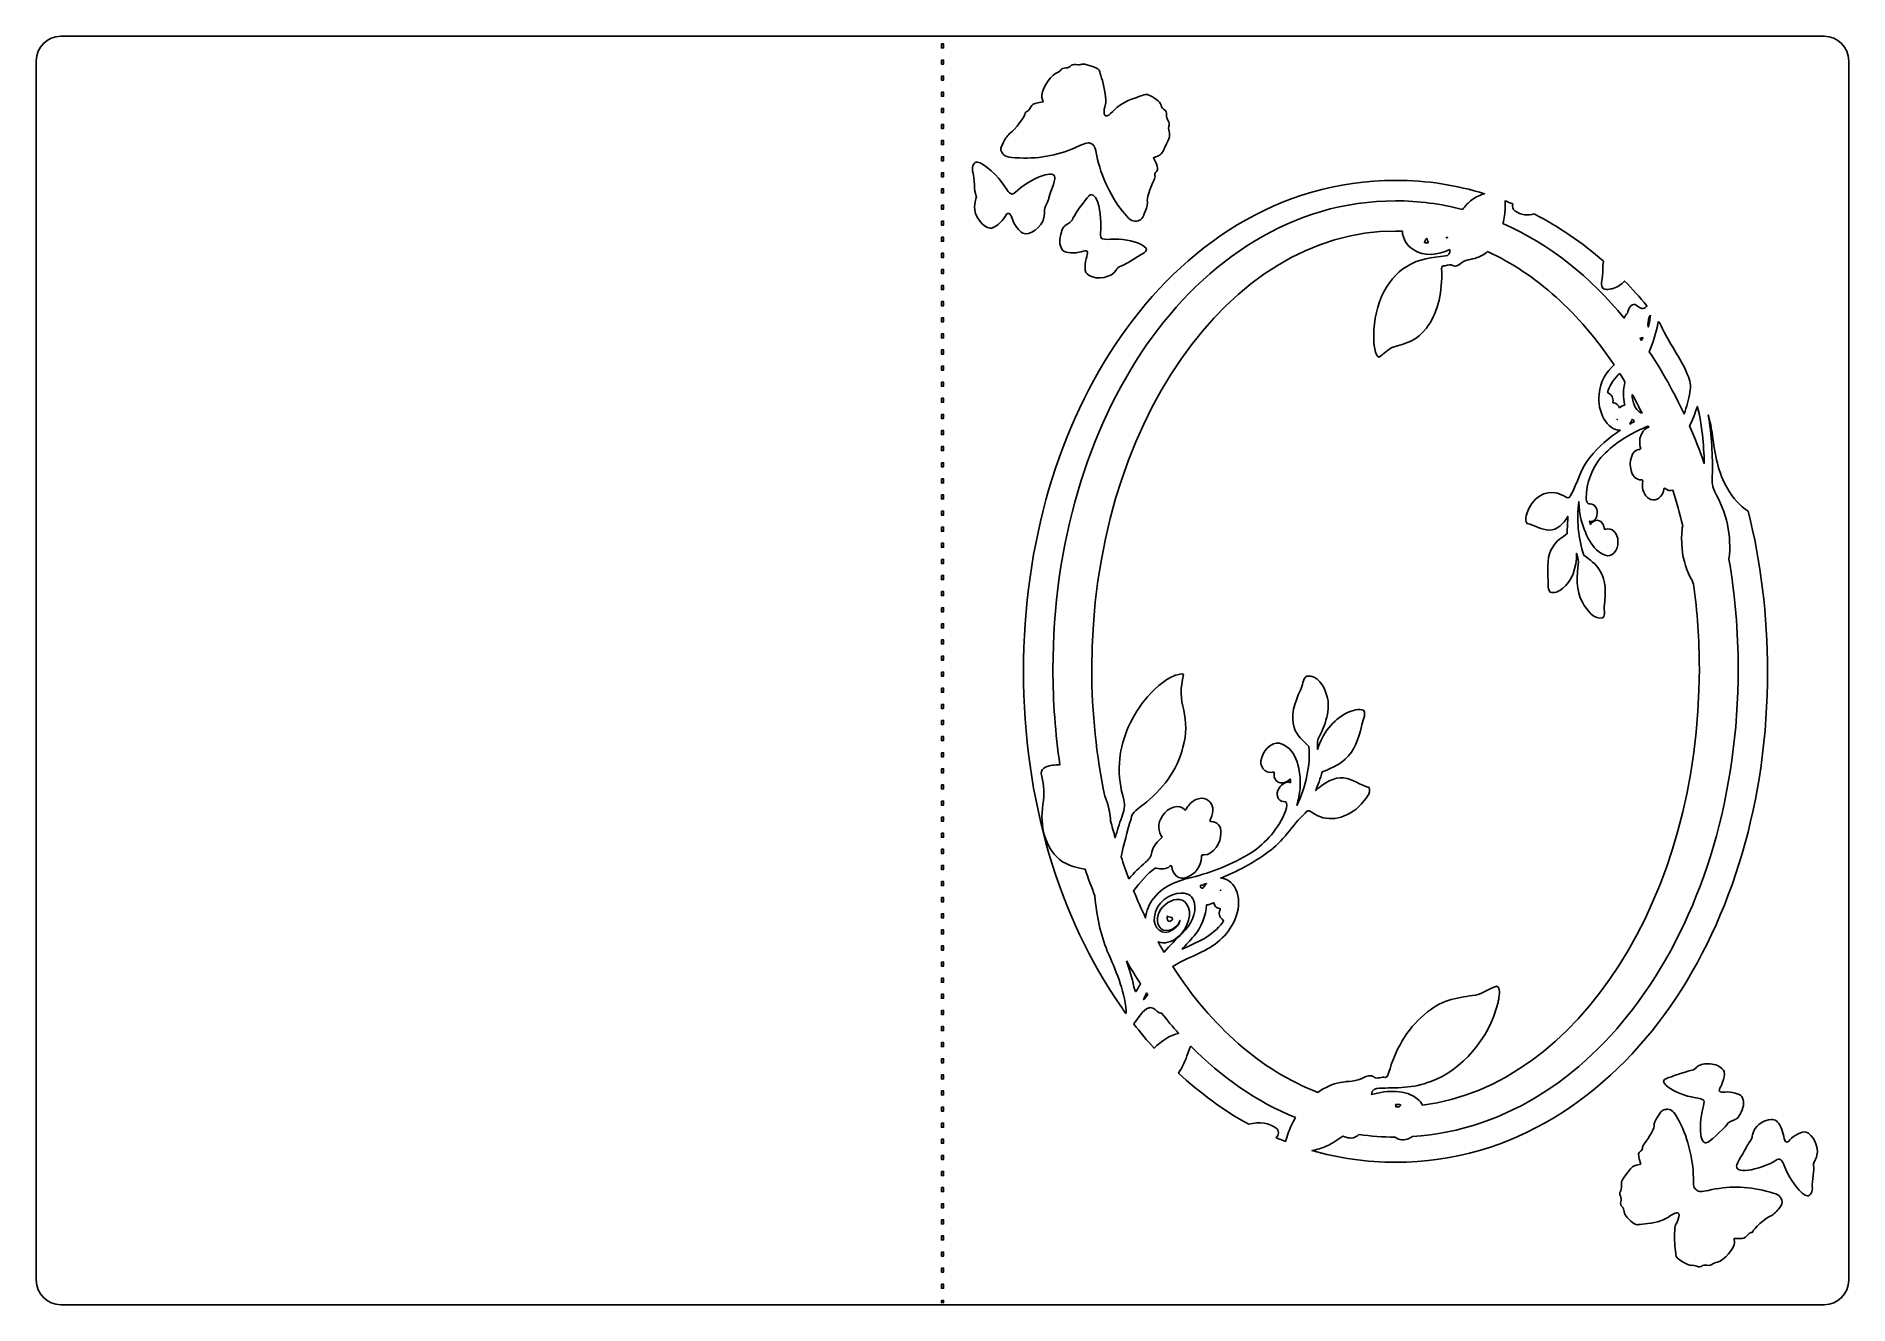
# Model space of a CAD drawing. Header units: centimetres. Extents: x -11.9 to 11.9, y -8.3 to 8.3.
import ezdxf

# ---------------------------------------------------------------- set-up
doc = ezdxf.new("R2010")
doc.units = ezdxf.units.CM
doc.header["$MEASUREMENT"] = 0
doc.layers.add('Layer 1', color=7, linetype='Continuous')

msp = doc.modelspace()

# ---------------------------------------------------------------- linework, layer by layer
at = {"layer": 'Layer 1', "color": 42, "lineweight": 25}
for points, knots in [([(-11.58379, 8.33438), (-11.76268, 8.33438), (-11.90625, 8.18998), (-11.90625, 8.01109), (-11.90625, 8.01109), (-11.90625, 8.01109), (-11.90625, -8.01191), (-11.90625, -8.01191), (-11.90625, -8.01191), (-11.90625, -8.1908), (-11.76268, -8.33437), (-11.58379, -8.33437), (-11.58379, -8.33437), (-11.58379, -8.33437), (11.58296, -8.33437), (11.58296, -8.33437), (11.58296, -8.33437), (11.76186, -8.33437), (11.90625, -8.19081), (11.90625, -8.01191), (11.90625, -8.01191), (11.90625, -8.01191), (11.90625, 8.01109), (11.90625, 8.01109), (11.90625, 8.01109), (11.90625, 8.18998), (11.76186, 8.33438), (11.58296, 8.33438), (11.58296, 8.33438), (11.58296, 8.33438), (-11.58379, 8.33438), (-11.58379, 8.33438)], [0, 0, 0, 0, 0.11111111, 0.11111111, 0.11111111, 0.11111111, 0.22222222, 0.22222222, 0.22222222, 0.22222222, 0.33333333, 0.33333333, 0.33333333, 0.33333333, 0.44444444, 0.44444444, 0.44444444, 0.44444444, 0.55555556, 0.55555556, 0.55555556, 0.55555556, 0.66666667, 0.66666667, 0.66666667, 0.66666667, 0.77777778, 0.77777778, 0.77777778, 0.77777778, 1, 1, 1, 1]), ([(-0.01323, 8.2335), (-0.01323, 8.2335), (0.01323, 8.2335), (0.01323, 8.2335), (0.01323, 8.2335), (0.01323, 8.2335), (0.01323, 8.18058), (0.01323, 8.18058), (0.01323, 8.18058), (0.01323, 8.18058), (-0.01323, 8.18058), (-0.01323, 8.18058), (-0.01323, 8.18058), (-0.01323, 8.18058), (-0.01323, 8.2335), (-0.01323, 8.2335)], [0, 0, 0, 0, 0.2, 0.2, 0.2, 0.2, 0.4, 0.4, 0.4, 0.4, 0.6, 0.6, 0.6, 0.6, 1, 1, 1, 1]), ([(-0.01323, 8.02184), (-0.01323, 8.02184), (0.01323, 8.02184), (0.01323, 8.02184), (0.01323, 8.02184), (0.01323, 8.02184), (0.01323, 7.96892), (0.01323, 7.96892), (0.01323, 7.96892), (0.01323, 7.96892), (-0.01323, 7.96892), (-0.01323, 7.96892), (-0.01323, 7.96892), (-0.01323, 7.96892), (-0.01323, 8.02184), (-0.01323, 8.02184)], [0, 0, 0, 0, 0.2, 0.2, 0.2, 0.2, 0.4, 0.4, 0.4, 0.4, 0.6, 0.6, 0.6, 0.6, 1, 1, 1, 1]), ([(1.83968, 7.96809), (1.84271, 7.96855), (1.84628, 7.96828), (1.85043, 7.96809), (1.85043, 7.96809), (1.87534, 7.96693), (1.91753, 7.95661), (1.95792, 7.94163), (1.95792, 7.94163), (2.03915, 7.9115), (2.05766, 7.89895), (2.06541, 7.86722), (2.06541, 7.86722), (2.07055, 7.84618), (2.0861, 7.79377), (2.10014, 7.75064), (2.10014, 7.75064), (2.12804, 7.66487), (2.15608, 7.47799), (2.14479, 7.45546), (2.14479, 7.45546), (2.14089, 7.44769), (2.13251, 7.41194), (2.12577, 7.37526), (2.12577, 7.37526), (2.10685, 7.27222), (2.15887, 7.25828), (2.23656, 7.34632), (2.23656, 7.34632), (2.30307, 7.4217), (2.40289, 7.48224), (2.52677, 7.52243), (2.52677, 7.52243), (2.56981, 7.5364), (2.62384, 7.55514), (2.64666, 7.56377), (2.64666, 7.56377), (2.6868, 7.57896), (2.72539, 7.56458), (2.81699, 7.5001), (2.81699, 7.5001), (2.83933, 7.48437), (2.86394, 7.45118), (2.87156, 7.42651), (2.87156, 7.42651), (2.87917, 7.40184), (2.89918, 7.37483), (2.91621, 7.36615), (2.91621, 7.36615), (2.9338, 7.35719), (2.94567, 7.3308), (2.9435, 7.30497), (2.9435, 7.30497), (2.9414, 7.27995), (2.95108, 7.24358), (2.965, 7.22477), (2.965, 7.22477), (2.97891, 7.20596), (2.98441, 7.17814), (2.97658, 7.16276), (2.97658, 7.16276), (2.96874, 7.14737), (2.96834, 7.11142), (2.97658, 7.08256), (2.97658, 7.08256), (2.99235, 7.02736), (2.98975, 7.01695), (2.92118, 6.87089), (2.92118, 6.87089), (2.88801, 6.80023), (2.86668, 6.77424), (2.82527, 6.75679), (2.82527, 6.75679), (2.82527, 6.75679), (2.77153, 6.73447), (2.77153, 6.73447), (2.77153, 6.73447), (2.77153, 6.73447), (2.80543, 6.66502), (2.80543, 6.66502), (2.80543, 6.66502), (2.83247, 6.60895), (2.83328, 6.58726), (2.80956, 6.55753), (2.80956, 6.55753), (2.7933, 6.53715), (2.7848, 6.51344), (2.79054, 6.50461), (2.79054, 6.50461), (2.79628, 6.49579), (2.78962, 6.46696), (2.77566, 6.44012), (2.77566, 6.44012), (2.72638, 6.34543), (2.67713, 6.18246), (2.69132, 6.16065), (2.69132, 6.16065), (2.69922, 6.14851), (2.68678, 6.09091), (2.66403, 6.03249), (2.66403, 6.03249), (2.62731, 5.93819), (2.61684, 5.9242), (2.5706, 5.91095), (2.5706, 5.91095), (2.50594, 5.89241), (2.47158, 5.90966), (2.39366, 5.99859), (2.39366, 5.99859), (2.22991, 6.18547), (2.07544, 6.50914), (2.0282, 6.7634), (2.0282, 6.7634), (2.00751, 6.87476), (1.99502, 6.90199), (1.95544, 6.92215), (1.95544, 6.92215), (1.9164, 6.94204), (1.88685, 6.93627), (1.79338, 6.89238), (1.79338, 6.89238), (1.54293, 6.7748), (1.2931, 6.72473), (1.01121, 6.73446), (1.01121, 6.73446), (0.84601, 6.74016), (0.81445, 6.75023), (0.77887, 6.81218), (0.77887, 6.81218), (0.75836, 6.8479), (0.76207, 6.86947), (0.79954, 6.94282), (0.79954, 6.94282), (0.82438, 6.99146), (0.86618, 7.04561), (0.89297, 7.06354), (0.89297, 7.06354), (0.94595, 7.09898), (1.09161, 7.29342), (1.0881, 7.32399), (1.0881, 7.32399), (1.08689, 7.33448), (1.09514, 7.34322), (1.10712, 7.34383), (1.10712, 7.34383), (1.11909, 7.34445), (1.14133, 7.36897), (1.1559, 7.39757), (1.1559, 7.39757), (1.17607, 7.43718), (1.19833, 7.45196), (1.25098, 7.46041), (1.25098, 7.46041), (1.25098, 7.46041), (1.32043, 7.47116), (1.32043, 7.47116), (1.32043, 7.47116), (1.32043, 7.47116), (1.3072, 7.52821), (1.3072, 7.52821), (1.3072, 7.52821), (1.28866, 7.60745), (1.40044, 7.805), (1.48579, 7.84406), (1.48579, 7.84406), (1.51711, 7.85839), (1.54742, 7.87991), (1.55359, 7.89202), (1.55359, 7.89202), (1.55975, 7.90412), (1.58905, 7.91534), (1.61891, 7.91765), (1.61891, 7.91765), (1.64877, 7.91996), (1.67856, 7.93301), (1.68506, 7.94576), (1.68506, 7.94576), (1.69155, 7.95851), (1.72091, 7.96557), (1.75038, 7.96147), (1.75038, 7.96147), (1.77984, 7.95737), (1.81691, 7.9589), (1.83224, 7.9656), (1.83224, 7.9656), (1.83416, 7.96644), (1.83665, 7.96762), (1.83968, 7.96808), (1.83968, 7.96808), (1.83968, 7.96808), (1.83968, 7.96809), (1.83968, 7.96809)], [0, 0, 0, 0, 0.02040816, 0.02040816, 0.02040816, 0.02040816, 0.04081633, 0.04081633, 0.04081633, 0.04081633, 0.06122449, 0.06122449, 0.06122449, 0.06122449, 0.08163265, 0.08163265, 0.08163265, 0.08163265, 0.10204082, 0.10204082, 0.10204082, 0.10204082, 0.12244898, 0.12244898, 0.12244898, 0.12244898, 0.14285714, 0.14285714, 0.14285714, 0.14285714, 0.16326531, 0.16326531, 0.16326531, 0.16326531, 0.18367347, 0.18367347, 0.18367347, 0.18367347, 0.20408163, 0.20408163, 0.20408163, 0.20408163, 0.2244898, 0.2244898, 0.2244898, 0.2244898, 0.24489796, 0.24489796, 0.24489796, 0.24489796, 0.26530612, 0.26530612, 0.26530612, 0.26530612, 0.28571429, 0.28571429, 0.28571429, 0.28571429, 0.30612245, 0.30612245, 0.30612245, 0.30612245, 0.32653061, 0.32653061, 0.32653061, 0.32653061, 0.34693878, 0.34693878, 0.34693878, 0.34693878, 0.36734694, 0.36734694, 0.36734694, 0.36734694, 0.3877551, 0.3877551, 0.3877551, 0.3877551, 0.40816327, 0.40816327, 0.40816327, 0.40816327, 0.42857143, 0.42857143, 0.42857143, 0.42857143, 0.44897959, 0.44897959, 0.44897959, 0.44897959, 0.46938776, 0.46938776, 0.46938776, 0.46938776, 0.48979592, 0.48979592, 0.48979592, 0.48979592, 0.51020408, 0.51020408, 0.51020408, 0.51020408, 0.53061224, 0.53061224, 0.53061224, 0.53061224, 0.55102041, 0.55102041, 0.55102041, 0.55102041, 0.57142857, 0.57142857, 0.57142857, 0.57142857, 0.59183673, 0.59183673, 0.59183673, 0.59183673, 0.6122449, 0.6122449, 0.6122449, 0.6122449, 0.63265306, 0.63265306, 0.63265306, 0.63265306, 0.65306122, 0.65306122, 0.65306122, 0.65306122, 0.67346939, 0.67346939, 0.67346939, 0.67346939, 0.69387755, 0.69387755, 0.69387755, 0.69387755, 0.71428571, 0.71428571, 0.71428571, 0.71428571, 0.73469388, 0.73469388, 0.73469388, 0.73469388, 0.75510204, 0.75510204, 0.75510204, 0.75510204, 0.7755102, 0.7755102, 0.7755102, 0.7755102, 0.79591837, 0.79591837, 0.79591837, 0.79591837, 0.81632653, 0.81632653, 0.81632653, 0.81632653, 0.83673469, 0.83673469, 0.83673469, 0.83673469, 0.85714286, 0.85714286, 0.85714286, 0.85714286, 0.87755102, 0.87755102, 0.87755102, 0.87755102, 0.89795918, 0.89795918, 0.89795918, 0.89795918, 0.91836735, 0.91836735, 0.91836735, 0.91836735, 0.93877551, 0.93877551, 0.93877551, 0.93877551, 0.95918367, 0.95918367, 0.95918367, 0.95918367, 1, 1, 1, 1]), ([(-0.01323, 7.81017), (-0.01323, 7.81017), (0.01323, 7.81017), (0.01323, 7.81017), (0.01323, 7.81017), (0.01323, 7.81017), (0.01323, 7.75725), (0.01323, 7.75725), (0.01323, 7.75725), (0.01323, 7.75725), (-0.01323, 7.75725), (-0.01323, 7.75725), (-0.01323, 7.75725), (-0.01323, 7.75725), (-0.01323, 7.81017), (-0.01323, 7.81017)], [0, 0, 0, 0, 0.2, 0.2, 0.2, 0.2, 0.4, 0.4, 0.4, 0.4, 0.6, 0.6, 0.6, 0.6, 1, 1, 1, 1]), ([(-0.01323, 7.5985), (-0.01323, 7.5985), (0.01323, 7.5985), (0.01323, 7.5985), (0.01323, 7.5985), (0.01323, 7.5985), (0.01323, 7.54558), (0.01323, 7.54558), (0.01323, 7.54558), (0.01323, 7.54558), (-0.01323, 7.54558), (-0.01323, 7.54558), (-0.01323, 7.54558), (-0.01323, 7.54558), (-0.01323, 7.5985), (-0.01323, 7.5985)], [0, 0, 0, 0, 0.2, 0.2, 0.2, 0.2, 0.4, 0.4, 0.4, 0.4, 0.6, 0.6, 0.6, 0.6, 1, 1, 1, 1]), ([(-0.01323, 7.38684), (-0.01323, 7.38684), (0.01323, 7.38684), (0.01323, 7.38684), (0.01323, 7.38684), (0.01323, 7.38684), (0.01323, 7.33392), (0.01323, 7.33392), (0.01323, 7.33392), (0.01323, 7.33392), (-0.01323, 7.33392), (-0.01323, 7.33392), (-0.01323, 7.33392), (-0.01323, 7.33392), (-0.01323, 7.38684), (-0.01323, 7.38684)], [0, 0, 0, 0, 0.2, 0.2, 0.2, 0.2, 0.4, 0.4, 0.4, 0.4, 0.6, 0.6, 0.6, 0.6, 1, 1, 1, 1]), ([(-0.01323, 7.17517), (-0.01323, 7.17517), (0.01323, 7.17517), (0.01323, 7.17517), (0.01323, 7.17517), (0.01323, 7.17517), (0.01323, 7.12225), (0.01323, 7.12225), (0.01323, 7.12225), (0.01323, 7.12225), (-0.01323, 7.12225), (-0.01323, 7.12225), (-0.01323, 7.12225), (-0.01323, 7.12225), (-0.01323, 7.17517), (-0.01323, 7.17517)], [0, 0, 0, 0, 0.2, 0.2, 0.2, 0.2, 0.4, 0.4, 0.4, 0.4, 0.6, 0.6, 0.6, 0.6, 1, 1, 1, 1]), ([(-0.01323, 6.9635), (-0.01323, 6.9635), (0.01323, 6.9635), (0.01323, 6.9635), (0.01323, 6.9635), (0.01323, 6.9635), (0.01323, 6.91058), (0.01323, 6.91058), (0.01323, 6.91058), (0.01323, 6.91058), (-0.01323, 6.91058), (-0.01323, 6.91058), (-0.01323, 6.91058), (-0.01323, 6.91058), (-0.01323, 6.9635), (-0.01323, 6.9635)], [0, 0, 0, 0, 0.2, 0.2, 0.2, 0.2, 0.4, 0.4, 0.4, 0.4, 0.6, 0.6, 0.6, 0.6, 1, 1, 1, 1]), ([(-0.01323, 6.75184), (-0.01323, 6.75184), (0.01323, 6.75184), (0.01323, 6.75184), (0.01323, 6.75184), (0.01323, 6.75184), (0.01323, 6.69892), (0.01323, 6.69892), (0.01323, 6.69892), (0.01323, 6.69892), (-0.01323, 6.69892), (-0.01323, 6.69892), (-0.01323, 6.69892), (-0.01323, 6.69892), (-0.01323, 6.75184), (-0.01323, 6.75184)], [0, 0, 0, 0, 0.2, 0.2, 0.2, 0.2, 0.4, 0.4, 0.4, 0.4, 0.6, 0.6, 0.6, 0.6, 1, 1, 1, 1]), ([(0.45145, 6.6799), (0.45412, 6.68009), (0.45694, 6.68022), (0.45972, 6.6799), (0.45972, 6.6799), (0.54312, 6.67041), (0.73546, 6.4992), (0.82352, 6.35165), (0.82352, 6.35165), (0.87892, 6.25882), (0.91753, 6.23962), (0.95829, 6.28385), (0.95829, 6.28385), (1.02342, 6.35453), (1.21038, 6.46995), (1.30886, 6.50048), (1.30886, 6.50048), (1.42104, 6.53525), (1.46357, 6.52991), (1.47671, 6.47981), (1.47671, 6.47981), (1.48081, 6.46418), (1.46456, 6.40081), (1.44033, 6.33925), (1.44033, 6.33925), (1.4161, 6.27769), (1.39708, 6.21969), (1.39816, 6.21027), (1.39816, 6.21027), (1.39924, 6.20084), (1.38551, 6.16384), (1.36757, 6.12759), (1.36757, 6.12759), (1.34962, 6.09134), (1.33743, 6.05127), (1.34028, 6.03912), (1.34028, 6.03912), (1.34313, 6.02697), (1.33984, 5.98697), (1.33284, 5.94982), (1.33284, 5.94982), (1.30932, 5.82503), (1.14181, 5.70304), (1.05503, 5.74725), (1.05503, 5.74725), (1.00372, 5.77338), (0.94594, 5.85261), (0.91612, 5.93742), (0.91612, 5.93742), (0.88752, 6.01877), (0.85522, 6.0289), (0.82352, 5.96636), (0.82352, 5.96636), (0.78769, 5.8957), (0.67696, 5.80831), (0.62756, 5.81174), (0.62756, 5.81174), (0.53002, 5.81853), (0.41254, 5.97927), (0.42003, 6.09534), (0.42003, 6.09534), (0.42255, 6.13438), (0.43153, 6.17982), (0.43987, 6.19621), (0.43987, 6.19621), (0.44822, 6.2126), (0.44771, 6.23698), (0.43904, 6.24995), (0.43904, 6.24995), (0.43037, 6.26292), (0.42153, 6.32223), (0.4192, 6.38224), (0.4192, 6.38224), (0.41687, 6.44225), (0.40891, 6.51186), (0.40184, 6.53686), (0.40184, 6.53686), (0.38232, 6.60579), (0.4016, 6.67103), (0.44401, 6.67907), (0.44401, 6.67907), (0.44627, 6.6795), (0.44878, 6.67972), (0.45145, 6.6799)], [0, 0, 0, 0, 0.04545455, 0.04545455, 0.04545455, 0.04545455, 0.09090909, 0.09090909, 0.09090909, 0.09090909, 0.13636364, 0.13636364, 0.13636364, 0.13636364, 0.18181818, 0.18181818, 0.18181818, 0.18181818, 0.22727273, 0.22727273, 0.22727273, 0.22727273, 0.27272727, 0.27272727, 0.27272727, 0.27272727, 0.31818182, 0.31818182, 0.31818182, 0.31818182, 0.36363636, 0.36363636, 0.36363636, 0.36363636, 0.40909091, 0.40909091, 0.40909091, 0.40909091, 0.45454545, 0.45454545, 0.45454545, 0.45454545, 0.5, 0.5, 0.5, 0.5, 0.54545455, 0.54545455, 0.54545455, 0.54545455, 0.59090909, 0.59090909, 0.59090909, 0.59090909, 0.63636364, 0.63636364, 0.63636364, 0.63636364, 0.68181818, 0.68181818, 0.68181818, 0.68181818, 0.72727273, 0.72727273, 0.72727273, 0.72727273, 0.77272727, 0.77272727, 0.77272727, 0.77272727, 0.81818182, 0.81818182, 0.81818182, 0.81818182, 0.86363636, 0.86363636, 0.86363636, 0.86363636, 0.90909091, 0.90909091, 0.90909091, 0.90909091, 1, 1, 1, 1]), ([(-0.01323, 6.54017), (-0.01323, 6.54017), (0.01323, 6.54017), (0.01323, 6.54017), (0.01323, 6.54017), (0.01323, 6.54017), (0.01323, 6.48725), (0.01323, 6.48725), (0.01323, 6.48725), (0.01323, 6.48725), (-0.01323, 6.48725), (-0.01323, 6.48725), (-0.01323, 6.48725), (-0.01323, 6.48725), (-0.01323, 6.54017), (-0.01323, 6.54017)], [0, 0, 0, 0, 0.2, 0.2, 0.2, 0.2, 0.4, 0.4, 0.4, 0.4, 0.6, 0.6, 0.6, 0.6, 1, 1, 1, 1]), ([(5.95313, 6.44095), (6.36476, 6.44095), (6.75533, 6.37833), (7.12226, 6.26484), (7.12226, 6.26484), (7.06412, 6.24811), (7.00741, 6.22519), (6.95607, 6.18381), (6.95607, 6.18381), (6.90791, 6.15473), (6.87167, 6.10133), (6.82957, 6.05979), (6.82957, 6.05979), (6.54945, 6.13265), (6.25669, 6.17141), (5.95314, 6.17141), (5.95314, 6.17141), (4.59572, 6.17141), (3.45632, 5.39377), (2.68223, 4.27799), (2.68223, 4.27799), (1.90813, 3.16221), (1.45109, 1.66689), (1.45109, 0.02068), (1.45109, 0.02068), (1.45109, -0.41086), (1.48258, -0.83189), (1.54287, -1.23857), (1.54287, -1.23857), (1.51027, -1.23828), (1.47741, -1.24044), (1.44365, -1.24518), (1.44365, -1.24518), (1.39231, -1.24971), (1.30182, -1.27253), (1.29482, -1.35184), (1.29482, -1.35184), (1.32355, -1.46125), (1.34367, -1.57967), (1.32789, -1.70655), (1.32789, -1.70655), (1.27177, -1.99613), (1.33027, -2.281), (1.49822, -2.44573), (1.49822, -2.44573), (1.59505, -2.54965), (1.73327, -2.58684), (1.8736, -2.61109), (1.8736, -2.61109), (1.91409, -2.72992), (1.95674, -2.84704), (2.00258, -2.96166), (2.00258, -2.96166), (2.00277, -2.96213), (2.00239, -2.96284), (2.00258, -2.96331), (2.00258, -2.96331), (2.0225, -3.22196), (2.07465, -3.46737), (2.16546, -3.68761), (2.16546, -3.68761), (2.27311, -3.93319), (2.38393, -4.18137), (2.41516, -4.47475), (2.41516, -4.47475), (2.41337, -4.48492), (2.41128, -4.49515), (2.40937, -4.50534), (2.40937, -4.50534), (2.38679, -4.47415), (2.36434, -4.44271), (2.3424, -4.41108), (2.3424, -4.41108), (1.53001, -3.24013), (1.06495, -1.70018), (1.06495, -0.01075), (1.06495, -0.01075), (1.06495, 1.67868), (1.53001, 3.21781), (2.34239, 4.38878), (2.34239, 4.38878), (3.15603, 5.56157), (4.40626, 6.44095), (5.95313, 6.44095)], [0, 0, 0, 0, 0.04545455, 0.04545455, 0.04545455, 0.04545455, 0.09090909, 0.09090909, 0.09090909, 0.09090909, 0.13636364, 0.13636364, 0.13636364, 0.13636364, 0.18181818, 0.18181818, 0.18181818, 0.18181818, 0.22727273, 0.22727273, 0.22727273, 0.22727273, 0.27272727, 0.27272727, 0.27272727, 0.27272727, 0.31818182, 0.31818182, 0.31818182, 0.31818182, 0.36363636, 0.36363636, 0.36363636, 0.36363636, 0.40909091, 0.40909091, 0.40909091, 0.40909091, 0.45454545, 0.45454545, 0.45454545, 0.45454545, 0.5, 0.5, 0.5, 0.5, 0.54545455, 0.54545455, 0.54545455, 0.54545455, 0.59090909, 0.59090909, 0.59090909, 0.59090909, 0.63636364, 0.63636364, 0.63636364, 0.63636364, 0.68181818, 0.68181818, 0.68181818, 0.68181818, 0.72727273, 0.72727273, 0.72727273, 0.72727273, 0.77272727, 0.77272727, 0.77272727, 0.77272727, 0.81818182, 0.81818182, 0.81818182, 0.81818182, 0.86363636, 0.86363636, 0.86363636, 0.86363636, 0.90909091, 0.90909091, 0.90909091, 0.90909091, 1, 1, 1, 1]), ([(-0.01323, 6.3285), (-0.01323, 6.3285), (0.01323, 6.3285), (0.01323, 6.3285), (0.01323, 6.3285), (0.01323, 6.3285), (0.01323, 6.27558), (0.01323, 6.27558), (0.01323, 6.27558), (0.01323, 6.27558), (-0.01323, 6.27558), (-0.01323, 6.27558), (-0.01323, 6.27558), (-0.01323, 6.27558), (-0.01323, 6.3285), (-0.01323, 6.3285)], [0, 0, 0, 0, 0.2, 0.2, 0.2, 0.2, 0.4, 0.4, 0.4, 0.4, 0.6, 0.6, 0.6, 0.6, 1, 1, 1, 1]), ([(1.95296, 6.25243), (1.95635, 6.25309), (1.95963, 6.25272), (1.96288, 6.25243), (1.96288, 6.25243), (1.98454, 6.25052), (2.00414, 6.22825), (2.02572, 6.18546), (2.02572, 6.18546), (2.06371, 6.11009), (2.09229, 5.89725), (2.07864, 5.79189), (2.07864, 5.79189), (2.07224, 5.74247), (2.07605, 5.69261), (2.08691, 5.6811), (2.08691, 5.6811), (2.09777, 5.66959), (2.15201, 5.66272), (2.20763, 5.66622), (2.20763, 5.66622), (2.35302, 5.67536), (2.50426, 5.65026), (2.59954, 5.60173), (2.59954, 5.60173), (2.69559, 5.5528), (2.70315, 5.5224), (2.62931, 5.47688), (2.62931, 5.47688), (2.60232, 5.46025), (2.53664, 5.41985), (2.48296, 5.38676), (2.48296, 5.38676), (2.42928, 5.35367), (2.36503, 5.31977), (2.34075, 5.31152), (2.34075, 5.31152), (2.31647, 5.30327), (2.28917, 5.28077), (2.27957, 5.26191), (2.27957, 5.26191), (2.23059, 5.16575), (2.02961, 5.12558), (1.92569, 5.1908), (1.92569, 5.1908), (1.8824, 5.21797), (1.87332, 5.2363), (1.8736, 5.30077), (1.8736, 5.30077), (1.87379, 5.34345), (1.88347, 5.40632), (1.8951, 5.4405), (1.8951, 5.4405), (1.91956, 5.51243), (1.902, 5.52823), (1.82317, 5.50334), (1.82317, 5.50334), (1.73865, 5.47665), (1.61692, 5.48335), (1.58504, 5.51657), (1.58504, 5.51657), (1.53888, 5.56467), (1.5293, 5.63217), (1.55445, 5.73072), (1.55445, 5.73072), (1.57627, 5.81624), (1.58513, 5.82929), (1.6454, 5.86963), (1.6454, 5.86963), (1.6821, 5.8942), (1.70992, 5.91978), (1.70741, 5.92668), (1.70741, 5.92668), (1.70148, 5.94295), (1.87869, 6.19859), (1.92073, 6.23426), (1.92073, 6.23426), (1.93194, 6.24377), (1.94279, 6.25047), (1.95298, 6.25245), (1.95298, 6.25245), (1.95298, 6.25245), (1.95296, 6.25243), (1.95296, 6.25243)], [0, 0, 0, 0, 0.04545455, 0.04545455, 0.04545455, 0.04545455, 0.09090909, 0.09090909, 0.09090909, 0.09090909, 0.13636364, 0.13636364, 0.13636364, 0.13636364, 0.18181818, 0.18181818, 0.18181818, 0.18181818, 0.22727273, 0.22727273, 0.22727273, 0.22727273, 0.27272727, 0.27272727, 0.27272727, 0.27272727, 0.31818182, 0.31818182, 0.31818182, 0.31818182, 0.36363636, 0.36363636, 0.36363636, 0.36363636, 0.40909091, 0.40909091, 0.40909091, 0.40909091, 0.45454545, 0.45454545, 0.45454545, 0.45454545, 0.5, 0.5, 0.5, 0.5, 0.54545455, 0.54545455, 0.54545455, 0.54545455, 0.59090909, 0.59090909, 0.59090909, 0.59090909, 0.63636364, 0.63636364, 0.63636364, 0.63636364, 0.68181818, 0.68181818, 0.68181818, 0.68181818, 0.72727273, 0.72727273, 0.72727273, 0.72727273, 0.77272727, 0.77272727, 0.77272727, 0.77272727, 0.81818182, 0.81818182, 0.81818182, 0.81818182, 0.86363636, 0.86363636, 0.86363636, 0.86363636, 0.90909091, 0.90909091, 0.90909091, 0.90909091, 1, 1, 1, 1]), ([(-0.01323, 6.11684), (-0.01323, 6.11684), (0.01323, 6.11684), (0.01323, 6.11684), (0.01323, 6.11684), (0.01323, 6.11684), (0.01323, 6.06392), (0.01323, 6.06392), (0.01323, 6.06392), (0.01323, 6.06392), (-0.01323, 6.06392), (-0.01323, 6.06392), (-0.01323, 6.06392), (-0.01323, 6.06392), (-0.01323, 6.11684), (-0.01323, 6.11684)], [0, 0, 0, 0, 0.2, 0.2, 0.2, 0.2, 0.4, 0.4, 0.4, 0.4, 0.6, 0.6, 0.6, 0.6, 1, 1, 1, 1]), ([(7.3918, 6.17058), (7.42545, 6.15747), (7.45864, 6.14404), (7.49185, 6.13007), (7.49185, 6.13007), (7.48104, 6.09647), (7.49277, 6.05821), (7.51914, 6.03912), (7.51914, 6.03912), (7.59954, 5.98418), (7.68947, 5.9746), (7.77463, 5.99861), (7.77463, 5.99861), (8.10231, 5.83062), (8.40596, 5.62044), (8.68331, 5.37849), (8.68331, 5.37849), (8.67818, 5.33703), (8.67472, 5.29463), (8.67421, 5.25281), (8.67421, 5.25281), (8.68164, 5.18273), (8.64631, 5.11802), (8.66098, 5.05024), (8.66098, 5.05024), (8.6882, 4.98616), (8.75388, 5.01131), (8.79741, 5.01551), (8.79741, 5.01551), (8.85803, 5.03052), (8.91298, 5.06729), (8.95947, 5.11804), (8.95947, 5.11804), (9.06183, 5.01419), (9.16094, 4.90602), (9.25465, 4.79393), (9.25465, 4.79393), (9.24545, 4.78059), (9.23464, 4.76851), (9.22158, 4.76086), (9.22158, 4.76086), (9.17601, 4.73847), (9.14072, 4.78829), (9.10004, 4.80799), (9.10004, 4.80799), (9.04779, 4.82448), (9.01355, 4.75209), (8.99834, 4.69472), (8.99834, 4.69472), (8.9821, 4.67906), (8.96696, 4.65634), (8.957, 4.63023), (8.957, 4.63023), (8.51367, 5.16973), (7.97563, 5.60455), (7.36371, 5.87294), (7.36371, 5.87294), (7.37171, 5.9074), (7.37877, 5.94286), (7.38273, 5.97877), (7.38273, 5.97877), (7.39655, 6.04089), (7.38957, 6.10683), (7.39183, 6.17059), (7.39183, 6.17059), (7.39183, 6.17059), (7.3918, 6.17058), (7.3918, 6.17058)], [0, 0, 0, 0, 0.05555556, 0.05555556, 0.05555556, 0.05555556, 0.11111111, 0.11111111, 0.11111111, 0.11111111, 0.16666667, 0.16666667, 0.16666667, 0.16666667, 0.22222222, 0.22222222, 0.22222222, 0.22222222, 0.27777778, 0.27777778, 0.27777778, 0.27777778, 0.33333333, 0.33333333, 0.33333333, 0.33333333, 0.38888889, 0.38888889, 0.38888889, 0.38888889, 0.44444444, 0.44444444, 0.44444444, 0.44444444, 0.5, 0.5, 0.5, 0.5, 0.55555556, 0.55555556, 0.55555556, 0.55555556, 0.61111111, 0.61111111, 0.61111111, 0.61111111, 0.66666667, 0.66666667, 0.66666667, 0.66666667, 0.72222222, 0.72222222, 0.72222222, 0.72222222, 0.77777778, 0.77777778, 0.77777778, 0.77777778, 0.83333333, 0.83333333, 0.83333333, 0.83333333, 0.88888889, 0.88888889, 0.88888889, 0.88888889, 1, 1, 1, 1]), ([(-0.01323, 5.90517), (-0.01323, 5.90517), (0.01323, 5.90517), (0.01323, 5.90517), (0.01323, 5.90517), (0.01323, 5.90517), (0.01323, 5.85225), (0.01323, 5.85225), (0.01323, 5.85225), (0.01323, 5.85225), (-0.01323, 5.85225), (-0.01323, 5.85225), (-0.01323, 5.85225), (-0.01323, 5.85225), (-0.01323, 5.90517), (-0.01323, 5.90517)], [0, 0, 0, 0, 0.2, 0.2, 0.2, 0.2, 0.4, 0.4, 0.4, 0.4, 0.6, 0.6, 0.6, 0.6, 1, 1, 1, 1]), ([(5.9523, 5.77453), (5.98204, 5.77453), (6.01201, 5.77381), (6.0416, 5.77288), (6.0416, 5.77288), (6.04477, 5.66837), (6.10892, 5.57935), (6.1772, 5.53641), (6.1772, 5.53641), (6.3317, 5.43107), (6.5099, 5.46085), (6.66503, 5.53062), (6.66503, 5.53062), (6.67822, 5.4773), (6.64165, 5.45022), (6.60798, 5.44876), (6.60798, 5.44876), (6.43633, 5.42331), (6.2573, 5.41458), (6.09948, 5.31068), (6.09948, 5.31068), (5.82215, 5.15218), (5.64069, 4.73927), (5.66788, 4.32097), (5.66788, 4.32097), (5.66801, 4.3046), (5.66896, 4.28848), (5.67036, 4.27219), (5.67036, 4.27219), (5.68027, 4.21816), (5.68799, 4.1346), (5.73485, 4.11923), (5.73485, 4.11923), (5.79764, 4.15355), (5.85242, 4.22499), (5.92089, 4.24987), (5.92089, 4.24987), (6.07499, 4.29225), (6.24607, 4.33476), (6.35663, 4.5004), (6.35663, 4.5004), (6.49766, 4.67676), (6.56262, 4.94437), (6.55837, 5.20733), (6.55837, 5.20733), (6.565, 5.24051), (6.54417, 5.31521), (6.57821, 5.31647), (6.57821, 5.31647), (6.61526, 5.30873), (6.64926, 5.34102), (6.68487, 5.33053), (6.68487, 5.33053), (6.72037, 5.30394), (6.75976, 5.30981), (6.79318, 5.33714), (6.79318, 5.33714), (6.86111, 5.40188), (6.94578, 5.39522), (7.02304, 5.42561), (7.02304, 5.42561), (7.07284, 5.44082), (7.11929, 5.46844), (7.16112, 5.50499), (7.16112, 5.50499), (7.79983, 5.21237), (8.3693, 4.69472), (8.82386, 4.01588), (8.82386, 4.01588), (8.72429, 3.92849), (8.63961, 3.79964), (8.62625, 3.63141), (8.62625, 3.63141), (8.59745, 3.40487), (8.73295, 3.15441), (8.90489, 3.15681), (8.90489, 3.15681), (8.76191, 3.06187), (8.62152, 2.94778), (8.50471, 2.79797), (8.50471, 2.79797), (8.38649, 2.66861), (8.3443, 2.45717), (8.25088, 2.2994), (8.25088, 2.2994), (8.22849, 2.23478), (8.17684, 2.29551), (8.14091, 2.30436), (8.14091, 2.30436), (7.98546, 2.38663), (7.79566, 2.31996), (7.70435, 2.13073), (7.70435, 2.13073), (7.6813, 2.07476), (7.63647, 1.992), (7.67955, 1.93147), (7.67955, 1.93147), (7.77619, 1.91138), (7.87146, 1.84536), (7.97142, 1.84465), (7.97142, 1.84465), (8.07095, 1.84178), (8.15622, 1.92344), (8.21533, 2.02407), (8.21533, 2.02407), (8.216, 1.96412), (8.20466, 1.87193), (8.20872, 1.79835), (8.20872, 1.79835), (8.1441, 1.7511), (8.06474, 1.70755), (8.0169, 1.62141), (8.0169, 1.62141), (7.9443, 1.51468), (7.94647, 1.35922), (7.95489, 1.2204), (7.95489, 1.2204), (7.9647, 1.15839), (7.94216, 1.07815), (7.98218, 1.03106), (7.98218, 1.03106), (8.0374, 1.00623), (8.09844, 1.04156), (8.14672, 1.07736), (8.14672, 1.07736), (8.26458, 1.16876), (8.33499, 1.35121), (8.32862, 1.53955), (8.32862, 1.53955), (8.34026, 1.50168), (8.3523, 1.46344), (8.35756, 1.42297), (8.35756, 1.42297), (8.32813, 1.25179), (8.32104, 1.04593), (8.40717, 0.89711), (8.40717, 0.89711), (8.46978, 0.78428), (8.56534, 0.66456), (8.67506, 0.69206), (8.67506, 0.69206), (8.71804, 0.72877), (8.6794, 0.80918), (8.69656, 0.86404), (8.69656, 0.86404), (8.71685, 1.01243), (8.71527, 1.18255), (8.64034, 1.30639), (8.64034, 1.30639), (8.58706, 1.40515), (8.50013, 1.4551), (8.42702, 1.51475), (8.42702, 1.51475), (8.3508, 1.73075), (8.32934, 1.98551), (8.36005, 2.2192), (8.36005, 2.2192), (8.36203, 2.15096), (8.36848, 2.08236), (8.38237, 2.01663), (8.38237, 2.01663), (8.43335, 1.80168), (8.53585, 1.57018), (8.70731, 1.51723), (8.70731, 1.51723), (8.79107, 1.47637), (8.87906, 1.5758), (8.87433, 1.695), (8.87433, 1.695), (8.87695, 1.80685), (8.7886, 1.88264), (8.71475, 1.85623), (8.71475, 1.85623), (8.68931, 1.83613), (8.69745, 1.89411), (8.68333, 1.9108), (8.68333, 1.9108), (8.64778, 1.9895), (8.56351, 1.99239), (8.51962, 1.92982), (8.51962, 1.92982), (8.50611, 1.89697), (8.50688, 1.94688), (8.49895, 1.96041), (8.49895, 1.96041), (8.54079, 1.94488), (8.5851, 1.9806), (8.59817, 2.03565), (8.59817, 2.03565), (8.6184, 2.11186), (8.56771, 2.19227), (8.51053, 2.18861), (8.51053, 2.18861), (8.47716, 2.17569), (8.45857, 2.21897), (8.45844, 2.25889), (8.45844, 2.25889), (8.45416, 2.47076), (8.54259, 2.66418), (8.65026, 2.80046), (8.65026, 2.80046), (8.80444, 2.96505), (8.981, 3.08223), (9.16702, 3.16509), (9.16702, 3.16509), (9.20098, 3.18036), (9.23741, 3.19505), (9.27285, 3.21222), (9.27285, 3.21222), (9.27513, 3.20731), (9.2772, 3.20226), (9.27946, 3.19734), (9.27946, 3.19734), (9.26951, 3.19454), (9.26006, 3.19065), (9.25052, 3.18411), (9.25052, 3.18411), (9.18104, 3.14707), (9.14025, 3.03569), (9.16784, 2.93606), (9.16784, 2.93606), (9.18133, 2.91259), (9.16728, 2.90239), (9.14965, 2.90464), (9.14965, 2.90464), (9.05606, 2.8941), (9.01175, 2.73935), (9.04795, 2.62765), (9.04795, 2.62765), (9.06118, 2.54511), (9.12324, 2.5054), (9.17941, 2.50445), (9.17941, 2.50445), (9.20064, 2.5149), (9.20107, 2.48745), (9.19843, 2.46724), (9.19843, 2.46724), (9.18498, 2.38175), (9.22169, 2.29152), (9.28194, 2.26053), (9.28194, 2.26053), (9.34977, 2.21555), (9.43662, 2.24913), (9.46798, 2.34321), (9.46798, 2.34321), (9.48025, 2.35433), (9.47416, 2.40508), (9.49196, 2.39695), (9.49196, 2.39695), (9.52327, 2.36573), (9.5608, 2.35826), (9.59614, 2.36884), (9.59614, 2.36884), (9.64338, 2.21682), (9.68618, 2.06116), (9.7243, 1.90251), (9.7243, 1.90251), (9.71104, 1.82437), (9.70707, 1.74369), (9.71355, 1.66108), (9.71355, 1.66108), (9.7145, 1.50457), (9.76273, 1.35734), (9.82434, 1.227), (9.82434, 1.227), (9.84077, 1.19725), (9.85481, 1.16553), (9.86816, 1.13357), (9.86816, 1.13357), (9.91719, 0.77339), (9.9434, 0.40147), (9.9434, 0.02067), (9.9434, 0.02067), (9.9434, -2.98273), (8.34436, -5.45098), (6.30786, -5.71087), (6.30786, -5.71087), (6.29085, -5.68008), (6.26793, -5.65369), (6.24254, -5.63398), (6.24254, -5.63398), (6.08585, -5.50129), (5.8531, -5.5136), (5.63563, -5.57113), (5.63563, -5.57113), (5.63745, -5.51164), (5.69234, -5.48606), (5.73485, -5.48845), (5.73485, -5.48845), (5.95775, -5.48102), (6.18443, -5.49346), (6.41698, -5.39915), (6.41698, -5.39915), (6.81736, -5.25959), (7.18556, -4.83166), (7.29507, -4.37389), (7.29507, -4.37389), (7.30052, -4.35608), (7.30445, -4.33802), (7.3083, -4.32015), (7.3083, -4.32015), (7.31446, -4.26027), (7.33338, -4.16874), (7.28019, -4.14652), (7.28019, -4.14652), (7.19007, -4.17641), (7.09716, -4.24745), (7.0032, -4.26641), (7.0032, -4.26641), (6.79639, -4.2943), (6.56873, -4.32021), (6.37399, -4.48717), (6.37399, -4.48717), (6.13755, -4.66219), (5.96443, -4.94588), (5.87955, -5.23214), (5.87955, -5.23214), (5.8599, -5.26741), (5.85962, -5.35136), (5.81671, -5.34872), (5.81671, -5.34872), (5.77314, -5.33594), (5.72029, -5.36597), (5.67946, -5.35037), (5.67946, -5.35037), (5.64428, -5.31729), (5.59329, -5.31882), (5.54221, -5.34458), (5.54221, -5.34458), (5.43525, -5.40692), (5.33152, -5.39094), (5.22471, -5.41486), (5.22471, -5.41486), (5.12421, -5.43076), (5.02418, -5.47722), (4.93201, -5.54384), (4.93201, -5.54384), (4.18944, -5.26117), (3.53136, -4.67721), (3.02453, -3.88854), (3.02453, -3.88854), (3.13825, -3.81836), (3.26642, -3.76707), (3.38006, -3.70995), (3.38006, -3.70995), (3.56056, -3.6314), (3.75159, -3.48795), (3.83895, -3.27504), (3.83895, -3.27504), (3.95256, -3.03226), (3.86993, -2.74534), (3.65457, -2.72768), (3.65457, -2.72768), (3.86553, -2.64136), (4.08005, -2.53357), (4.27717, -2.38455), (4.27717, -2.38455), (4.46903, -2.2579), (4.59432, -2.03318), (4.765, -1.87275), (4.765, -1.87275), (4.8151, -1.80517), (4.8588, -1.87708), (4.9006, -1.89094), (4.9006, -1.89094), (5.06634, -1.99866), (5.32618, -1.94857), (5.50501, -1.75369), (5.50501, -1.75369), (5.55296, -1.69558), (5.63639, -1.6104), (5.6034, -1.53954), (5.6034, -1.53954), (5.4897, -1.50632), (5.39384, -1.42393), (5.26936, -1.41138), (5.26936, -1.41138), (5.14615, -1.39653), (5.01217, -1.47518), (4.9039, -1.57757), (4.9039, -1.57757), (4.92362, -1.51235), (4.96972, -1.41327), (4.98989, -1.33283), (4.98989, -1.33283), (5.08672, -1.28909), (5.19996, -1.2513), (5.2892, -1.16333), (5.2892, -1.16333), (5.41638, -1.0559), (5.46707, -0.88688), (5.50417, -0.73504), (5.50417, -0.73504), (5.51319, -0.6665), (5.56854, -0.58092), (5.53476, -0.52503), (5.53476, -0.52503), (5.47437, -0.49154), (5.38652, -0.52406), (5.314, -0.55728), (5.314, -0.55728), (5.1356, -0.64271), (4.98451, -0.83224), (4.92787, -1.03766), (4.92787, -1.03766), (4.92634, -0.99513), (4.92469, -0.95244), (4.932, -0.90785), (4.932, -0.90785), (5.02742, -0.72529), (5.10667, -0.5026), (5.05024, -0.33073), (5.05024, -0.33073), (5.01081, -0.20074), (4.93364, -0.0583), (4.78731, -0.07524), (4.78731, -0.07524), (4.72109, -0.11007), (4.74154, -0.20285), (4.70132, -0.26045), (4.70132, -0.26045), (4.62512, -0.41931), (4.56925, -0.60404), (4.62029, -0.74745), (4.62029, -0.74745), (4.65291, -0.86105), (4.74383, -0.92536), (4.81459, -0.9988), (4.81459, -0.9988), (4.83563, -1.2425), (4.77428, -1.52155), (4.65584, -1.77188), (4.65584, -1.77188), (4.67677, -1.69749), (4.6928, -1.62336), (4.69801, -1.55029), (4.69801, -1.55029), (4.7081, -1.3107), (4.65897, -1.04595), (4.46319, -0.96821), (4.46319, -0.96821), (4.37269, -0.91394), (4.22862, -1.01175), (4.19365, -1.14184), (4.19365, -1.14184), (4.15202, -1.26307), (4.23632, -1.35614), (4.33752, -1.33614), (4.33752, -1.33614), (4.37615, -1.31729), (4.34712, -1.37918), (4.35902, -1.39898), (4.35902, -1.39898), (4.37638, -1.48869), (4.47958, -1.5015), (4.5558, -1.43867), (4.5558, -1.43867), (4.58392, -1.40457), (4.56626, -1.45941), (4.57151, -1.47505), (4.57151, -1.47505), (4.52463, -1.45325), (4.45704, -1.48705), (4.42186, -1.54533), (4.42186, -1.54533), (4.37048, -1.62575), (4.40631, -1.71951), (4.47891, -1.72227), (4.47891, -1.72227), (4.52498, -1.71217), (4.53294, -1.76073), (4.51942, -1.80413), (4.51942, -1.80413), (4.4521, -2.03487), (4.27552, -2.23428), (4.09443, -2.36968), (4.09443, -2.36968), (3.84562, -2.53036), (3.58518, -2.63725), (3.32466, -2.70537), (3.32466, -2.70537), (3.13839, -2.75464), (2.91931, -2.79802), (2.774, -2.99393), (2.774, -2.99393), (2.71111, -3.06997), (2.67674, -3.16191), (2.66899, -3.25025), (2.66899, -3.25025), (2.61339, -3.13449), (2.56078, -3.01559), (2.51107, -2.89389), (2.51107, -2.89389), (2.59407, -2.77983), (2.68805, -2.6759), (2.79467, -2.59541), (2.79467, -2.59541), (2.84221, -2.60497), (2.89565, -2.61699), (2.95094, -2.59293), (2.95094, -2.59293), (2.97067, -2.59663), (3.00713, -2.54197), (3.01295, -2.57143), (3.01295, -2.57143), (3.01761, -2.68295), (3.10756, -2.76146), (3.21469, -2.71612), (3.21469, -2.71612), (3.31408, -2.68406), (3.40264, -2.56802), (3.40238, -2.4565), (3.40238, -2.4565), (3.3936, -2.4294), (3.41505, -2.41973), (3.43628, -2.42425), (3.43628, -2.42425), (3.55667, -2.42382), (3.66391, -2.26133), (3.65704, -2.13569), (3.65704, -2.13569), (3.66883, -2.04443), (3.60527, -1.99286), (3.5355, -1.98521), (3.5355, -1.98521), (3.50543, -1.99406), (3.51535, -1.96469), (3.52558, -1.94304), (3.52558, -1.94304), (3.57167, -1.85172), (3.55623, -1.749), (3.49168, -1.70822), (3.49168, -1.70822), (3.42247, -1.65134), (3.30179, -1.67831), (3.2304, -1.77685), (3.2304, -1.77685), (3.21127, -1.78749), (3.20269, -1.84317), (3.18327, -1.83225), (3.18327, -1.83225), (3.11734, -1.74481), (2.96174, -1.79278), (2.88975, -1.91163), (2.88975, -1.91163), (2.81575, -2.00631), (2.83641, -2.12442), (2.88562, -2.19192), (2.88562, -2.19192), (2.82538, -2.2408), (2.76685, -2.30651), (2.74837, -2.38705), (2.74837, -2.38705), (2.74621, -2.44121), (2.70773, -2.48446), (2.66899, -2.52017), (2.66899, -2.52017), (2.58888, -2.58392), (2.5167, -2.65768), (2.44906, -2.7368), (2.44906, -2.7368), (2.41313, -2.64214), (2.37882, -2.5452), (2.34653, -2.44741), (2.34653, -2.44741), (2.38175, -2.28134), (2.428, -2.11421), (2.47717, -1.94966), (2.47717, -1.94966), (2.48699, -1.8545), (2.57888, -1.8132), (2.64005, -1.75866), (2.64005, -1.75866), (2.87639, -1.57912), (3.09176, -1.30827), (3.15929, -1.00625), (3.15929, -1.00625), (3.21176, -0.83606), (3.20223, -0.66981), (3.17004, -0.5209), (3.17004, -0.5209), (3.12766, -0.37996), (3.12306, -0.22109), (3.16591, -0.05457), (3.16591, -0.05457), (3.1566, -0.02937), (3.09251, -0.05761), (3.06008, -0.06036), (3.06008, -0.06036), (2.90635, -0.12201), (2.76574, -0.25394), (2.6508, -0.39688), (2.6508, -0.39688), (2.46065, -0.6338), (2.34024, -0.93271), (2.32503, -1.21461), (2.32503, -1.21461), (2.3087, -1.38955), (2.34147, -1.54783), (2.38208, -1.69996), (2.38208, -1.69996), (2.40316, -1.769), (2.38655, -1.84902), (2.35479, -1.92734), (2.35479, -1.92734), (2.32305, -2.01675), (2.29519, -2.10683), (2.26963, -2.19688), (2.26963, -2.19688), (2.24855, -2.12425), (2.22749, -2.05105), (2.20845, -1.97695), (2.20845, -1.97695), (2.20287, -1.89096), (2.1891, -1.80796), (2.16215, -1.73138), (2.16215, -1.73138), (2.15394, -1.70397), (2.14401, -1.67768), (2.13321, -1.652), (2.13321, -1.652), (2.02171, -1.1226), (1.96123, -0.56101), (1.96123, 0.02066), (1.96123, 0.02066), (1.96123, 3.19696), (3.74933, 5.77452), (5.9523, 5.77452), (5.9523, 5.77452), (5.9523, 5.77452), (5.9523, 5.77453), (5.9523, 5.77453)], [0, 0, 0, 0, 0.00628931, 0.00628931, 0.00628931, 0.00628931, 0.01257862, 0.01257862, 0.01257862, 0.01257862, 0.01886792, 0.01886792, 0.01886792, 0.01886792, 0.02515723, 0.02515723, 0.02515723, 0.02515723, 0.03144654, 0.03144654, 0.03144654, 0.03144654, 0.03773585, 0.03773585, 0.03773585, 0.03773585, 0.04402516, 0.04402516, 0.04402516, 0.04402516, 0.05031447, 0.05031447, 0.05031447, 0.05031447, 0.05660377, 0.05660377, 0.05660377, 0.05660377, 0.06289308, 0.06289308, 0.06289308, 0.06289308, 0.06918239, 0.06918239, 0.06918239, 0.06918239, 0.0754717, 0.0754717, 0.0754717, 0.0754717, 0.08176101, 0.08176101, 0.08176101, 0.08176101, 0.08805031, 0.08805031, 0.08805031, 0.08805031, 0.09433962, 0.09433962, 0.09433962, 0.09433962, 0.10062893, 0.10062893, 0.10062893, 0.10062893, 0.10691824, 0.10691824, 0.10691824, 0.10691824, 0.11320755, 0.11320755, 0.11320755, 0.11320755, 0.11949686, 0.11949686, 0.11949686, 0.11949686, 0.12578616, 0.12578616, 0.12578616, 0.12578616, 0.13207547, 0.13207547, 0.13207547, 0.13207547, 0.13836478, 0.13836478, 0.13836478, 0.13836478, 0.14465409, 0.14465409, 0.14465409, 0.14465409, 0.1509434, 0.1509434, 0.1509434, 0.1509434, 0.1572327, 0.1572327, 0.1572327, 0.1572327, 0.16352201, 0.16352201, 0.16352201, 0.16352201, 0.16981132, 0.16981132, 0.16981132, 0.16981132, 0.17610063, 0.17610063, 0.17610063, 0.17610063, 0.18238994, 0.18238994, 0.18238994, 0.18238994, 0.18867925, 0.18867925, 0.18867925, 0.18867925, 0.19496855, 0.19496855, 0.19496855, 0.19496855, 0.20125786, 0.20125786, 0.20125786, 0.20125786, 0.20754717, 0.20754717, 0.20754717, 0.20754717, 0.21383648, 0.21383648, 0.21383648, 0.21383648, 0.22012579, 0.22012579, 0.22012579, 0.22012579, 0.22641509, 0.22641509, 0.22641509, 0.22641509, 0.2327044, 0.2327044, 0.2327044, 0.2327044, 0.23899371, 0.23899371, 0.23899371, 0.23899371, 0.24528302, 0.24528302, 0.24528302, 0.24528302, 0.25157233, 0.25157233, 0.25157233, 0.25157233, 0.25786164, 0.25786164, 0.25786164, 0.25786164, 0.26415094, 0.26415094, 0.26415094, 0.26415094, 0.27044025, 0.27044025, 0.27044025, 0.27044025, 0.27672956, 0.27672956, 0.27672956, 0.27672956, 0.28301887, 0.28301887, 0.28301887, 0.28301887, 0.28930818, 0.28930818, 0.28930818, 0.28930818, 0.29559748, 0.29559748, 0.29559748, 0.29559748, 0.30188679, 0.30188679, 0.30188679, 0.30188679, 0.3081761, 0.3081761, 0.3081761, 0.3081761, 0.31446541, 0.31446541, 0.31446541, 0.31446541, 0.32075472, 0.32075472, 0.32075472, 0.32075472, 0.32704403, 0.32704403, 0.32704403, 0.32704403, 0.33333333, 0.33333333, 0.33333333, 0.33333333, 0.33962264, 0.33962264, 0.33962264, 0.33962264, 0.34591195, 0.34591195, 0.34591195, 0.34591195, 0.35220126, 0.35220126, 0.35220126, 0.35220126, 0.35849057, 0.35849057, 0.35849057, 0.35849057, 0.36477987, 0.36477987, 0.36477987, 0.36477987, 0.37106918, 0.37106918, 0.37106918, 0.37106918, 0.37735849, 0.37735849, 0.37735849, 0.37735849, 0.3836478, 0.3836478, 0.3836478, 0.3836478, 0.38993711, 0.38993711, 0.38993711, 0.38993711, 0.39622642, 0.39622642, 0.39622642, 0.39622642, 0.40251572, 0.40251572, 0.40251572, 0.40251572, 0.40880503, 0.40880503, 0.40880503, 0.40880503, 0.41509434, 0.41509434, 0.41509434, 0.41509434, 0.42138365, 0.42138365, 0.42138365, 0.42138365, 0.42767296, 0.42767296, 0.42767296, 0.42767296, 0.43396226, 0.43396226, 0.43396226, 0.43396226, 0.44025157, 0.44025157, 0.44025157, 0.44025157, 0.44654088, 0.44654088, 0.44654088, 0.44654088, 0.45283019, 0.45283019, 0.45283019, 0.45283019, 0.4591195, 0.4591195, 0.4591195, 0.4591195, 0.46540881, 0.46540881, 0.46540881, 0.46540881, 0.47169811, 0.47169811, 0.47169811, 0.47169811, 0.47798742, 0.47798742, 0.47798742, 0.47798742, 0.48427673, 0.48427673, 0.48427673, 0.48427673, 0.49056604, 0.49056604, 0.49056604, 0.49056604, 0.49685535, 0.49685535, 0.49685535, 0.49685535, 0.50314465, 0.50314465, 0.50314465, 0.50314465, 0.50943396, 0.50943396, 0.50943396, 0.50943396, 0.51572327, 0.51572327, 0.51572327, 0.51572327, 0.52201258, 0.52201258, 0.52201258, 0.52201258, 0.52830189, 0.52830189, 0.52830189, 0.52830189, 0.53459119, 0.53459119, 0.53459119, 0.53459119, 0.5408805, 0.5408805, 0.5408805, 0.5408805, 0.54716981, 0.54716981, 0.54716981, 0.54716981, 0.55345912, 0.55345912, 0.55345912, 0.55345912, 0.55974843, 0.55974843, 0.55974843, 0.55974843, 0.56603774, 0.56603774, 0.56603774, 0.56603774, 0.57232704, 0.57232704, 0.57232704, 0.57232704, 0.57861635, 0.57861635, 0.57861635, 0.57861635, 0.58490566, 0.58490566, 0.58490566, 0.58490566, 0.59119497, 0.59119497, 0.59119497, 0.59119497, 0.59748428, 0.59748428, 0.59748428, 0.59748428, 0.60377358, 0.60377358, 0.60377358, 0.60377358, 0.61006289, 0.61006289, 0.61006289, 0.61006289, 0.6163522, 0.6163522, 0.6163522, 0.6163522, 0.62264151, 0.62264151, 0.62264151, 0.62264151, 0.62893082, 0.62893082, 0.62893082, 0.62893082, 0.63522013, 0.63522013, 0.63522013, 0.63522013, 0.64150943, 0.64150943, 0.64150943, 0.64150943, 0.64779874, 0.64779874, 0.64779874, 0.64779874, 0.65408805, 0.65408805, 0.65408805, 0.65408805, 0.66037736, 0.66037736, 0.66037736, 0.66037736, 0.66666667, 0.66666667, 0.66666667, 0.66666667, 0.67295597, 0.67295597, 0.67295597, 0.67295597, 0.67924528, 0.67924528, 0.67924528, 0.67924528, 0.68553459, 0.68553459, 0.68553459, 0.68553459, 0.6918239, 0.6918239, 0.6918239, 0.6918239, 0.69811321, 0.69811321, 0.69811321, 0.69811321, 0.70440252, 0.70440252, 0.70440252, 0.70440252, 0.71069182, 0.71069182, 0.71069182, 0.71069182, 0.71698113, 0.71698113, 0.71698113, 0.71698113, 0.72327044, 0.72327044, 0.72327044, 0.72327044, 0.72955975, 0.72955975, 0.72955975, 0.72955975, 0.73584906, 0.73584906, 0.73584906, 0.73584906, 0.74213836, 0.74213836, 0.74213836, 0.74213836, 0.74842767, 0.74842767, 0.74842767, 0.74842767, 0.75471698, 0.75471698, 0.75471698, 0.75471698, 0.76100629, 0.76100629, 0.76100629, 0.76100629, 0.7672956, 0.7672956, 0.7672956, 0.7672956, 0.77358491, 0.77358491, 0.77358491, 0.77358491, 0.77987421, 0.77987421, 0.77987421, 0.77987421, 0.78616352, 0.78616352, 0.78616352, 0.78616352, 0.79245283, 0.79245283, 0.79245283, 0.79245283, 0.79874214, 0.79874214, 0.79874214, 0.79874214, 0.80503145, 0.80503145, 0.80503145, 0.80503145, 0.81132075, 0.81132075, 0.81132075, 0.81132075, 0.81761006, 0.81761006, 0.81761006, 0.81761006, 0.82389937, 0.82389937, 0.82389937, 0.82389937, 0.83018868, 0.83018868, 0.83018868, 0.83018868, 0.83647799, 0.83647799, 0.83647799, 0.83647799, 0.8427673, 0.8427673, 0.8427673, 0.8427673, 0.8490566, 0.8490566, 0.8490566, 0.8490566, 0.85534591, 0.85534591, 0.85534591, 0.85534591, 0.86163522, 0.86163522, 0.86163522, 0.86163522, 0.86792453, 0.86792453, 0.86792453, 0.86792453, 0.87421384, 0.87421384, 0.87421384, 0.87421384, 0.88050314, 0.88050314, 0.88050314, 0.88050314, 0.88679245, 0.88679245, 0.88679245, 0.88679245, 0.89308176, 0.89308176, 0.89308176, 0.89308176, 0.89937107, 0.89937107, 0.89937107, 0.89937107, 0.90566038, 0.90566038, 0.90566038, 0.90566038, 0.91194969, 0.91194969, 0.91194969, 0.91194969, 0.91823899, 0.91823899, 0.91823899, 0.91823899, 0.9245283, 0.9245283, 0.9245283, 0.9245283, 0.93081761, 0.93081761, 0.93081761, 0.93081761, 0.93710692, 0.93710692, 0.93710692, 0.93710692, 0.94339623, 0.94339623, 0.94339623, 0.94339623, 0.94968553, 0.94968553, 0.94968553, 0.94968553, 0.95597484, 0.95597484, 0.95597484, 0.95597484, 0.96226415, 0.96226415, 0.96226415, 0.96226415, 0.96855346, 0.96855346, 0.96855346, 0.96855346, 0.97484277, 0.97484277, 0.97484277, 0.97484277, 0.98113208, 0.98113208, 0.98113208, 0.98113208, 0.98742138, 0.98742138, 0.98742138, 0.98742138, 1, 1, 1, 1]), ([(-0.01323, 5.6935), (-0.01323, 5.6935), (0.01323, 5.6935), (0.01323, 5.6935), (0.01323, 5.6935), (0.01323, 5.6935), (0.01323, 5.64058), (0.01323, 5.64058), (0.01323, 5.64058), (0.01323, 5.64058), (-0.01323, 5.64058), (-0.01323, 5.64058), (-0.01323, 5.64058), (-0.01323, 5.64058), (-0.01323, 5.6935), (-0.01323, 5.6935)], [0, 0, 0, 0, 0.2, 0.2, 0.2, 0.2, 0.4, 0.4, 0.4, 0.4, 0.6, 0.6, 0.6, 0.6, 1, 1, 1, 1]), ([(-0.01323, 5.48184), (-0.01323, 5.48184), (0.01323, 5.48184), (0.01323, 5.48184), (0.01323, 5.48184), (0.01323, 5.48184), (0.01323, 5.42892), (0.01323, 5.42892), (0.01323, 5.42892), (0.01323, 5.42892), (-0.01323, 5.42892), (-0.01323, 5.42892), (-0.01323, 5.42892), (-0.01323, 5.42892), (-0.01323, 5.48184), (-0.01323, 5.48184)], [0, 0, 0, 0, 0.2, 0.2, 0.2, 0.2, 0.4, 0.4, 0.4, 0.4, 0.6, 0.6, 0.6, 0.6, 1, 1, 1, 1]), ([(6.35992, 5.68027), (6.36906, 5.68281), (6.37551, 5.63412), (6.38472, 5.62322), (6.38472, 5.62322), (6.36919, 5.61792), (6.34817, 5.61475), (6.33098, 5.62239), (6.33098, 5.62239), (6.33407, 5.63816), (6.34669, 5.65343), (6.3533, 5.66869), (6.3533, 5.66869), (6.35574, 5.67583), (6.3578, 5.67968), (6.35991, 5.68027), (6.35991, 5.68027), (6.35991, 5.68027), (6.35992, 5.68027), (6.35992, 5.68027)], [0, 0, 0, 0, 0.16666667, 0.16666667, 0.16666667, 0.16666667, 0.33333333, 0.33333333, 0.33333333, 0.33333333, 0.5, 0.5, 0.5, 0.5, 0.66666667, 0.66666667, 0.66666667, 0.66666667, 1, 1, 1, 1]), ([(6.62285, 5.69268), (6.62695, 5.69168), (6.63116, 5.69122), (6.63525, 5.6902), (6.63525, 5.6902), (6.63099, 5.6878), (6.627, 5.68569), (6.62285, 5.68441), (6.62285, 5.68441), (6.62293, 5.68703), (6.62277, 5.68999), (6.62285, 5.69268)], [0, 0, 0, 0, 0.25, 0.25, 0.25, 0.25, 0.5, 0.5, 0.5, 0.5, 1, 1, 1, 1]), ([(-0.01323, 5.27017), (-0.01323, 5.27017), (0.01323, 5.27017), (0.01323, 5.27017), (0.01323, 5.27017), (0.01323, 5.27017), (0.01323, 5.21725), (0.01323, 5.21725), (0.01323, 5.21725), (0.01323, 5.21725), (-0.01323, 5.21725), (-0.01323, 5.21725), (-0.01323, 5.21725), (-0.01323, 5.21725), (-0.01323, 5.27017), (-0.01323, 5.27017)], [0, 0, 0, 0, 0.2, 0.2, 0.2, 0.2, 0.4, 0.4, 0.4, 0.4, 0.6, 0.6, 0.6, 0.6, 1, 1, 1, 1]), ([(-0.01323, 5.0585), (-0.01323, 5.0585), (0.01323, 5.0585), (0.01323, 5.0585), (0.01323, 5.0585), (0.01323, 5.0585), (0.01323, 5.00558), (0.01323, 5.00558), (0.01323, 5.00558), (0.01323, 5.00558), (-0.01323, 5.00558), (-0.01323, 5.00558), (-0.01323, 5.00558), (-0.01323, 5.00558), (-0.01323, 5.0585), (-0.01323, 5.0585)], [0, 0, 0, 0, 0.2, 0.2, 0.2, 0.2, 0.4, 0.4, 0.4, 0.4, 0.6, 0.6, 0.6, 0.6, 1, 1, 1, 1]), ([(-0.01323, 4.84684), (-0.01323, 4.84684), (0.01323, 4.84684), (0.01323, 4.84684), (0.01323, 4.84684), (0.01323, 4.84684), (0.01323, 4.79392), (0.01323, 4.79392), (0.01323, 4.79392), (0.01323, 4.79392), (-0.01323, 4.79392), (-0.01323, 4.79392), (-0.01323, 4.79392), (-0.01323, 4.79392), (-0.01323, 4.84684), (-0.01323, 4.84684)], [0, 0, 0, 0, 0.2, 0.2, 0.2, 0.2, 0.4, 0.4, 0.4, 0.4, 0.6, 0.6, 0.6, 0.6, 1, 1, 1, 1]), ([(-0.01323, 4.63517), (-0.01323, 4.63517), (0.01323, 4.63517), (0.01323, 4.63517), (0.01323, 4.63517), (0.01323, 4.63517), (0.01323, 4.58225), (0.01323, 4.58225), (0.01323, 4.58225), (0.01323, 4.58225), (-0.01323, 4.58225), (-0.01323, 4.58225), (-0.01323, 4.58225), (-0.01323, 4.58225), (-0.01323, 4.63517), (-0.01323, 4.63517)], [0, 0, 0, 0, 0.2, 0.2, 0.2, 0.2, 0.4, 0.4, 0.4, 0.4, 0.6, 0.6, 0.6, 0.6, 1, 1, 1, 1]), ([(9.30093, 4.6699), (9.30012, 4.63837), (9.28931, 4.57932), (9.28191, 4.53926), (9.28191, 4.53926), (9.2753, 4.4943), (9.26861, 4.51232), (9.26868, 4.54505), (9.26868, 4.54505), (9.2675, 4.59069), (9.27787, 4.63698), (9.30093, 4.6699)], [0, 0, 0, 0, 0.25, 0.25, 0.25, 0.25, 0.5, 0.5, 0.5, 0.5, 1, 1, 1, 1]), ([(9.40676, 4.58391), (9.41639, 4.58342), (9.4314, 4.54622), (9.44149, 4.53017), (9.44149, 4.53017), (9.54146, 4.29967), (9.69331, 4.11957), (9.78958, 3.88607), (9.78958, 3.88607), (9.8228, 3.81655), (9.8373, 3.73552), (9.81935, 3.65704), (9.81935, 3.65704), (9.80106, 3.55993), (9.77609, 3.46267), (9.74328, 3.37179), (9.74328, 3.37179), (9.60785, 3.66052), (9.45516, 3.93308), (9.28605, 4.18704), (9.28605, 4.18704), (9.3326, 4.30385), (9.37133, 4.42682), (9.3985, 4.5558), (9.3985, 4.5558), (9.39953, 4.5765), (9.40239, 4.58413), (9.40677, 4.58391), (9.40677, 4.58391), (9.40677, 4.58391), (9.40676, 4.58391), (9.40676, 4.58391)], [0, 0, 0, 0, 0.11111111, 0.11111111, 0.11111111, 0.11111111, 0.22222222, 0.22222222, 0.22222222, 0.22222222, 0.33333333, 0.33333333, 0.33333333, 0.33333333, 0.44444444, 0.44444444, 0.44444444, 0.44444444, 0.55555556, 0.55555556, 0.55555556, 0.55555556, 0.66666667, 0.66666667, 0.66666667, 0.66666667, 0.77777778, 0.77777778, 0.77777778, 0.77777778, 1, 1, 1, 1]), ([(-0.01323, 4.4235), (-0.01323, 4.4235), (0.01323, 4.4235), (0.01323, 4.4235), (0.01323, 4.4235), (0.01323, 4.4235), (0.01323, 4.37058), (0.01323, 4.37058), (0.01323, 4.37058), (0.01323, 4.37058), (-0.01323, 4.37058), (-0.01323, 4.37058), (-0.01323, 4.37058), (-0.01323, 4.37058), (-0.01323, 4.4235), (-0.01323, 4.4235)], [0, 0, 0, 0, 0.2, 0.2, 0.2, 0.2, 0.4, 0.4, 0.4, 0.4, 0.6, 0.6, 0.6, 0.6, 1, 1, 1, 1]), ([(9.20337, 4.37389), (9.19684, 4.36084), (9.18952, 4.34878), (9.18187, 4.33668), (9.18187, 4.33668), (9.17578, 4.34522), (9.16981, 4.35381), (9.16368, 4.36231), (9.16368, 4.36231), (9.17702, 4.36796), (9.19045, 4.37244), (9.20337, 4.37389)], [0, 0, 0, 0, 0.25, 0.25, 0.25, 0.25, 0.5, 0.5, 0.5, 0.5, 1, 1, 1, 1]), ([(-0.01323, 4.21184), (-0.01323, 4.21184), (0.01323, 4.21184), (0.01323, 4.21184), (0.01323, 4.21184), (0.01323, 4.21184), (0.01323, 4.15892), (0.01323, 4.15892), (0.01323, 4.15892), (0.01323, 4.15892), (-0.01323, 4.15892), (-0.01323, 4.15892), (-0.01323, 4.15892), (-0.01323, 4.15892), (-0.01323, 4.21184), (-0.01323, 4.21184)], [0, 0, 0, 0, 0.2, 0.2, 0.2, 0.2, 0.4, 0.4, 0.4, 0.4, 0.6, 0.6, 0.6, 0.6, 1, 1, 1, 1]), ([(-0.01323, 4.00017), (-0.01323, 4.00017), (0.01323, 4.00017), (0.01323, 4.00017), (0.01323, 4.00017), (0.01323, 4.00017), (0.01323, 3.94725), (0.01323, 3.94725), (0.01323, 3.94725), (0.01323, 3.94725), (-0.01323, 3.94725), (-0.01323, 3.94725), (-0.01323, 3.94725), (-0.01323, 3.94725), (-0.01323, 4.00017), (-0.01323, 4.00017)], [0, 0, 0, 0, 0.2, 0.2, 0.2, 0.2, 0.4, 0.4, 0.4, 0.4, 0.6, 0.6, 0.6, 0.6, 1, 1, 1, 1]), ([(8.89827, 3.90178), (8.92141, 3.8653), (8.94357, 3.82832), (8.96607, 3.79099), (8.96607, 3.79099), (8.94127, 3.69484), (8.94049, 3.58712), (8.96276, 3.48755), (8.96276, 3.48755), (8.93909, 3.48756), (8.91674, 3.4674), (8.89579, 3.45365), (8.89579, 3.45365), (8.88222, 3.49022), (8.85267, 3.51256), (8.82386, 3.51566), (8.82386, 3.51566), (8.79464, 3.5041), (8.81681, 3.54489), (8.80732, 3.56692), (8.80732, 3.56692), (8.80169, 3.61679), (8.76326, 3.63102), (8.73869, 3.65456), (8.73869, 3.65456), (8.73877, 3.65997), (8.73983, 3.66494), (8.74034, 3.67027), (8.74034, 3.67027), (8.77357, 3.77092), (8.83227, 3.84251), (8.89826, 3.90178), (8.89826, 3.90178), (8.89826, 3.90178), (8.89827, 3.90178), (8.89827, 3.90178)], [0, 0, 0, 0, 0.1, 0.1, 0.1, 0.1, 0.2, 0.2, 0.2, 0.2, 0.3, 0.3, 0.3, 0.3, 0.4, 0.4, 0.4, 0.4, 0.5, 0.5, 0.5, 0.5, 0.6, 0.6, 0.6, 0.6, 0.7, 0.7, 0.7, 0.7, 0.8, 0.8, 0.8, 0.8, 1, 1, 1, 1]), ([(-0.01323, 3.7885), (-0.01323, 3.7885), (0.01323, 3.7885), (0.01323, 3.7885), (0.01323, 3.7885), (0.01323, 3.7885), (0.01323, 3.73558), (0.01323, 3.73558), (0.01323, 3.73558), (0.01323, 3.73558), (-0.01323, 3.73558), (-0.01323, 3.73558), (-0.01323, 3.73558), (-0.01323, 3.73558), (-0.01323, 3.7885), (-0.01323, 3.7885)], [0, 0, 0, 0, 0.2, 0.2, 0.2, 0.2, 0.4, 0.4, 0.4, 0.4, 0.6, 0.6, 0.6, 0.6, 1, 1, 1, 1]), ([(-0.01323, 3.57684), (-0.01323, 3.57684), (0.01323, 3.57684), (0.01323, 3.57684), (0.01323, 3.57684), (0.01323, 3.57684), (0.01323, 3.52392), (0.01323, 3.52392), (0.01323, 3.52392), (0.01323, 3.52392), (-0.01323, 3.52392), (-0.01323, 3.52392), (-0.01323, 3.52392), (-0.01323, 3.52392), (-0.01323, 3.57684), (-0.01323, 3.57684)], [0, 0, 0, 0, 0.2, 0.2, 0.2, 0.2, 0.4, 0.4, 0.4, 0.4, 0.6, 0.6, 0.6, 0.6, 1, 1, 1, 1]), ([(9.06033, 3.62893), (9.10541, 3.54833), (9.1489, 3.4658), (9.19097, 3.38171), (9.19097, 3.38171), (9.15071, 3.3947), (9.1148, 3.42848), (9.09258, 3.4801), (9.09258, 3.4801), (9.0691, 3.52566), (9.05974, 3.57708), (9.06033, 3.62893)], [0, 0, 0, 0, 0.25, 0.25, 0.25, 0.25, 0.5, 0.5, 0.5, 0.5, 1, 1, 1, 1]), ([(-0.01323, 3.36517), (-0.01323, 3.36517), (0.01323, 3.36517), (0.01323, 3.36517), (0.01323, 3.36517), (0.01323, 3.36517), (0.01323, 3.31225), (0.01323, 3.31225), (0.01323, 3.31225), (0.01323, 3.31225), (-0.01323, 3.31225), (-0.01323, 3.31225), (-0.01323, 3.31225), (-0.01323, 3.31225), (-0.01323, 3.36517), (-0.01323, 3.36517)], [0, 0, 0, 0, 0.2, 0.2, 0.2, 0.2, 0.4, 0.4, 0.4, 0.4, 0.6, 0.6, 0.6, 0.6, 1, 1, 1, 1]), ([(10.05995, 3.35938), (10.08631, 3.2734), (10.10152, 3.18216), (10.11535, 3.09149), (10.11535, 3.09149), (10.14753, 2.84565), (10.19222, 2.59088), (10.31131, 2.39282), (10.31131, 2.39282), (10.3824, 2.26382), (10.47808, 2.16082), (10.58499, 2.09268), (10.58499, 2.09268), (10.75154, 1.43194), (10.83965, 0.72492), (10.83965, -0.01076), (10.83965, -0.01076), (10.83965, -1.70003), (10.37504, -3.24006), (9.56304, -4.41111), (9.56304, -4.41111), (8.74977, -5.584), (7.49999, -6.46246), (5.95313, -6.46246), (5.95313, -6.46246), (5.56734, -6.46246), (5.20017, -6.40807), (4.85346, -6.30784), (4.85346, -6.30784), (4.9186, -6.29623), (4.98355, -6.279), (5.04859, -6.24666), (5.04859, -6.24666), (5.12185, -6.21955), (5.18761, -6.16162), (5.25778, -6.12098), (5.25778, -6.12098), (5.3135, -6.13697), (5.3844, -6.16595), (5.45208, -6.11354), (5.45208, -6.11354), (5.45891, -6.10864), (5.46516, -6.10337), (5.4711, -6.09783), (5.4711, -6.09783), (5.62655, -6.1195), (5.78543, -6.13064), (5.94735, -6.1309), (5.94735, -6.1309), (5.95105, -6.13422), (5.95485, -6.13798), (5.95893, -6.14082), (5.95893, -6.14082), (6.01809, -6.18683), (6.1003, -6.17209), (6.17308, -6.12346), (6.17308, -6.12346), (7.43371, -6.04449), (8.49253, -5.29165), (9.22406, -4.23665), (9.22406, -4.23665), (9.99774, -3.12086), (10.45355, -1.6255), (10.45355, 0.02066), (10.45355, 0.02066), (10.45355, 0.51687), (10.41189, 0.99927), (10.33283, 1.46181), (10.33283, 1.46181), (10.35108, 1.61227), (10.34504, 1.76869), (10.31133, 1.91739), (10.31133, 1.91739), (10.28107, 2.0751), (10.21658, 2.214), (10.14762, 2.34651), (10.14762, 2.34651), (10.11426, 2.40642), (10.10741, 2.4789), (10.11289, 2.55156), (10.11289, 2.55156), (10.12187, 2.82199), (10.10395, 3.09397), (10.05997, 3.35937), (10.05997, 3.35937), (10.05997, 3.35937), (10.05995, 3.35938), (10.05995, 3.35938)], [0, 0, 0, 0, 0.04347826, 0.04347826, 0.04347826, 0.04347826, 0.08695652, 0.08695652, 0.08695652, 0.08695652, 0.13043478, 0.13043478, 0.13043478, 0.13043478, 0.17391304, 0.17391304, 0.17391304, 0.17391304, 0.2173913, 0.2173913, 0.2173913, 0.2173913, 0.26086957, 0.26086957, 0.26086957, 0.26086957, 0.30434783, 0.30434783, 0.30434783, 0.30434783, 0.34782609, 0.34782609, 0.34782609, 0.34782609, 0.39130435, 0.39130435, 0.39130435, 0.39130435, 0.43478261, 0.43478261, 0.43478261, 0.43478261, 0.47826087, 0.47826087, 0.47826087, 0.47826087, 0.52173913, 0.52173913, 0.52173913, 0.52173913, 0.56521739, 0.56521739, 0.56521739, 0.56521739, 0.60869565, 0.60869565, 0.60869565, 0.60869565, 0.65217391, 0.65217391, 0.65217391, 0.65217391, 0.69565217, 0.69565217, 0.69565217, 0.69565217, 0.73913043, 0.73913043, 0.73913043, 0.73913043, 0.7826087, 0.7826087, 0.7826087, 0.7826087, 0.82608696, 0.82608696, 0.82608696, 0.82608696, 0.86956522, 0.86956522, 0.86956522, 0.86956522, 0.91304348, 0.91304348, 0.91304348, 0.91304348, 1, 1, 1, 1]), ([(9.91857, 3.46935), (9.97977, 3.22837), (10.00083, 2.97399), (10.00869, 2.72108), (10.00869, 2.72108), (9.94955, 2.88941), (9.8851, 3.05348), (9.81521, 3.21304), (9.81521, 3.21304), (9.85426, 3.2943), (9.88678, 3.38146), (9.91856, 3.46936), (9.91856, 3.46936), (9.91856, 3.46936), (9.91857, 3.46935), (9.91857, 3.46935)], [0, 0, 0, 0, 0.2, 0.2, 0.2, 0.2, 0.4, 0.4, 0.4, 0.4, 0.6, 0.6, 0.6, 0.6, 1, 1, 1, 1]), ([(-0.01323, 3.1535), (-0.01323, 3.1535), (0.01323, 3.1535), (0.01323, 3.1535), (0.01323, 3.1535), (0.01323, 3.1535), (0.01323, 3.10058), (0.01323, 3.10058), (0.01323, 3.10058), (0.01323, 3.10058), (-0.01323, 3.10058), (-0.01323, 3.10058), (-0.01323, 3.10058), (-0.01323, 3.10058), (-0.01323, 3.1535), (-0.01323, 3.1535)], [0, 0, 0, 0, 0.2, 0.2, 0.2, 0.2, 0.4, 0.4, 0.4, 0.4, 0.6, 0.6, 0.6, 0.6, 1, 1, 1, 1]), ([(8.8652, 3.30398), (8.86793, 3.30322), (8.86962, 3.28878), (8.86272, 3.29902), (8.86272, 3.29902), (8.86374, 3.30336), (8.86429, 3.30423), (8.8652, 3.30398)], [0, 0, 0, 0, 0.33333333, 0.33333333, 0.33333333, 0.33333333, 1, 1, 1, 1]), ([(9.0595, 3.2982), (9.06027, 3.29859), (9.06086, 3.29821), (9.06198, 3.2982), (9.06198, 3.2982), (9.07772, 3.29801), (9.10634, 3.25698), (9.06611, 3.25851), (9.06611, 3.25851), (9.05492, 3.25169), (9.04423, 3.24466), (9.03304, 3.23784), (9.03304, 3.23784), (9.02079, 3.23204), (9.05458, 3.27582), (9.05702, 3.29572), (9.05702, 3.29572), (9.05776, 3.29666), (9.05873, 3.29781), (9.0595, 3.2982)], [0, 0, 0, 0, 0.16666667, 0.16666667, 0.16666667, 0.16666667, 0.33333333, 0.33333333, 0.33333333, 0.33333333, 0.5, 0.5, 0.5, 0.5, 0.66666667, 0.66666667, 0.66666667, 0.66666667, 1, 1, 1, 1]), ([(-0.01323, 2.94184), (-0.01323, 2.94184), (0.01323, 2.94184), (0.01323, 2.94184), (0.01323, 2.94184), (0.01323, 2.94184), (0.01323, 2.88892), (0.01323, 2.88892), (0.01323, 2.88892), (0.01323, 2.88892), (-0.01323, 2.88892), (-0.01323, 2.88892), (-0.01323, 2.88892), (-0.01323, 2.88892), (-0.01323, 2.94184), (-0.01323, 2.94184)], [0, 0, 0, 0, 0.2, 0.2, 0.2, 0.2, 0.4, 0.4, 0.4, 0.4, 0.6, 0.6, 0.6, 0.6, 1, 1, 1, 1]), ([(-0.01323, 2.73017), (-0.01323, 2.73017), (0.01323, 2.73017), (0.01323, 2.73017), (0.01323, 2.73017), (0.01323, 2.73017), (0.01323, 2.67725), (0.01323, 2.67725), (0.01323, 2.67725), (0.01323, 2.67725), (-0.01323, 2.67725), (-0.01323, 2.67725), (-0.01323, 2.67725), (-0.01323, 2.67725), (-0.01323, 2.73017), (-0.01323, 2.73017)], [0, 0, 0, 0, 0.2, 0.2, 0.2, 0.2, 0.4, 0.4, 0.4, 0.4, 0.6, 0.6, 0.6, 0.6, 1, 1, 1, 1]), ([(-0.01323, 2.5185), (-0.01323, 2.5185), (0.01323, 2.5185), (0.01323, 2.5185), (0.01323, 2.5185), (0.01323, 2.5185), (0.01323, 2.46558), (0.01323, 2.46558), (0.01323, 2.46558), (0.01323, 2.46558), (-0.01323, 2.46558), (-0.01323, 2.46558), (-0.01323, 2.46558), (-0.01323, 2.46558), (-0.01323, 2.5185), (-0.01323, 2.5185)], [0, 0, 0, 0, 0.2, 0.2, 0.2, 0.2, 0.4, 0.4, 0.4, 0.4, 0.6, 0.6, 0.6, 0.6, 1, 1, 1, 1]), ([(-0.01323, 2.30684), (-0.01323, 2.30684), (0.01323, 2.30684), (0.01323, 2.30684), (0.01323, 2.30684), (0.01323, 2.30684), (0.01323, 2.25392), (0.01323, 2.25392), (0.01323, 2.25392), (0.01323, 2.25392), (-0.01323, 2.25392), (-0.01323, 2.25392), (-0.01323, 2.25392), (-0.01323, 2.25392), (-0.01323, 2.30684), (-0.01323, 2.30684)], [0, 0, 0, 0, 0.2, 0.2, 0.2, 0.2, 0.4, 0.4, 0.4, 0.4, 0.6, 0.6, 0.6, 0.6, 1, 1, 1, 1]), ([(-0.01323, 2.09517), (-0.01323, 2.09517), (0.01323, 2.09517), (0.01323, 2.09517), (0.01323, 2.09517), (0.01323, 2.09517), (0.01323, 2.04225), (0.01323, 2.04225), (0.01323, 2.04225), (0.01323, 2.04225), (-0.01323, 2.04225), (-0.01323, 2.04225), (-0.01323, 2.04225), (-0.01323, 2.04225), (-0.01323, 2.09517), (-0.01323, 2.09517)], [0, 0, 0, 0, 0.2, 0.2, 0.2, 0.2, 0.4, 0.4, 0.4, 0.4, 0.6, 0.6, 0.6, 0.6, 1, 1, 1, 1]), ([(-0.01323, 1.8835), (-0.01323, 1.8835), (0.01323, 1.8835), (0.01323, 1.8835), (0.01323, 1.8835), (0.01323, 1.8835), (0.01323, 1.83058), (0.01323, 1.83058), (0.01323, 1.83058), (0.01323, 1.83058), (-0.01323, 1.83058), (-0.01323, 1.83058), (-0.01323, 1.83058), (-0.01323, 1.83058), (-0.01323, 1.8835), (-0.01323, 1.8835)], [0, 0, 0, 0, 0.2, 0.2, 0.2, 0.2, 0.4, 0.4, 0.4, 0.4, 0.6, 0.6, 0.6, 0.6, 1, 1, 1, 1]), ([(-0.01323, 1.67184), (-0.01323, 1.67184), (0.01323, 1.67184), (0.01323, 1.67184), (0.01323, 1.67184), (0.01323, 1.67184), (0.01323, 1.61892), (0.01323, 1.61892), (0.01323, 1.61892), (0.01323, 1.61892), (-0.01323, 1.61892), (-0.01323, 1.61892), (-0.01323, 1.61892), (-0.01323, 1.61892), (-0.01323, 1.67184), (-0.01323, 1.67184)], [0, 0, 0, 0, 0.2, 0.2, 0.2, 0.2, 0.4, 0.4, 0.4, 0.4, 0.6, 0.6, 0.6, 0.6, 1, 1, 1, 1]), ([(-0.01323, 1.46017), (-0.01323, 1.46017), (0.01323, 1.46017), (0.01323, 1.46017), (0.01323, 1.46017), (0.01323, 1.46017), (0.01323, 1.40725), (0.01323, 1.40725), (0.01323, 1.40725), (0.01323, 1.40725), (-0.01323, 1.40725), (-0.01323, 1.40725), (-0.01323, 1.40725), (-0.01323, 1.40725), (-0.01323, 1.46017), (-0.01323, 1.46017)], [0, 0, 0, 0, 0.2, 0.2, 0.2, 0.2, 0.4, 0.4, 0.4, 0.4, 0.6, 0.6, 0.6, 0.6, 1, 1, 1, 1]), ([(-0.01323, 1.2485), (-0.01323, 1.2485), (0.01323, 1.2485), (0.01323, 1.2485), (0.01323, 1.2485), (0.01323, 1.2485), (0.01323, 1.19558), (0.01323, 1.19558), (0.01323, 1.19558), (0.01323, 1.19558), (-0.01323, 1.19558), (-0.01323, 1.19558), (-0.01323, 1.19558), (-0.01323, 1.19558), (-0.01323, 1.2485), (-0.01323, 1.2485)], [0, 0, 0, 0, 0.2, 0.2, 0.2, 0.2, 0.4, 0.4, 0.4, 0.4, 0.6, 0.6, 0.6, 0.6, 1, 1, 1, 1]), ([(-0.01323, 1.03684), (-0.01323, 1.03684), (0.01323, 1.03684), (0.01323, 1.03684), (0.01323, 1.03684), (0.01323, 1.03684), (0.01323, 0.98392), (0.01323, 0.98392), (0.01323, 0.98392), (0.01323, 0.98392), (-0.01323, 0.98392), (-0.01323, 0.98392), (-0.01323, 0.98392), (-0.01323, 0.98392), (-0.01323, 1.03684), (-0.01323, 1.03684)], [0, 0, 0, 0, 0.2, 0.2, 0.2, 0.2, 0.4, 0.4, 0.4, 0.4, 0.6, 0.6, 0.6, 0.6, 1, 1, 1, 1]), ([(-0.01323, 0.82517), (-0.01323, 0.82517), (0.01323, 0.82517), (0.01323, 0.82517), (0.01323, 0.82517), (0.01323, 0.82517), (0.01323, 0.77225), (0.01323, 0.77225), (0.01323, 0.77225), (0.01323, 0.77225), (-0.01323, 0.77225), (-0.01323, 0.77225), (-0.01323, 0.77225), (-0.01323, 0.77225), (-0.01323, 0.82517), (-0.01323, 0.82517)], [0, 0, 0, 0, 0.2, 0.2, 0.2, 0.2, 0.4, 0.4, 0.4, 0.4, 0.6, 0.6, 0.6, 0.6, 1, 1, 1, 1]), ([(-0.01323, 0.6135), (-0.01323, 0.6135), (0.01323, 0.6135), (0.01323, 0.6135), (0.01323, 0.6135), (0.01323, 0.6135), (0.01323, 0.56058), (0.01323, 0.56058), (0.01323, 0.56058), (0.01323, 0.56058), (-0.01323, 0.56058), (-0.01323, 0.56058), (-0.01323, 0.56058), (-0.01323, 0.56058), (-0.01323, 0.6135), (-0.01323, 0.6135)], [0, 0, 0, 0, 0.2, 0.2, 0.2, 0.2, 0.4, 0.4, 0.4, 0.4, 0.6, 0.6, 0.6, 0.6, 1, 1, 1, 1]), ([(-0.01323, 0.40184), (-0.01323, 0.40184), (0.01323, 0.40184), (0.01323, 0.40184), (0.01323, 0.40184), (0.01323, 0.40184), (0.01323, 0.34892), (0.01323, 0.34892), (0.01323, 0.34892), (0.01323, 0.34892), (-0.01323, 0.34892), (-0.01323, 0.34892), (-0.01323, 0.34892), (-0.01323, 0.34892), (-0.01323, 0.40184), (-0.01323, 0.40184)], [0, 0, 0, 0, 0.2, 0.2, 0.2, 0.2, 0.4, 0.4, 0.4, 0.4, 0.6, 0.6, 0.6, 0.6, 1, 1, 1, 1]), ([(-0.01323, 0.19017), (-0.01323, 0.19017), (0.01323, 0.19017), (0.01323, 0.19017), (0.01323, 0.19017), (0.01323, 0.19017), (0.01323, 0.13725), (0.01323, 0.13725), (0.01323, 0.13725), (0.01323, 0.13725), (-0.01323, 0.13725), (-0.01323, 0.13725), (-0.01323, 0.13725), (-0.01323, 0.13725), (-0.01323, 0.19017), (-0.01323, 0.19017)], [0, 0, 0, 0, 0.2, 0.2, 0.2, 0.2, 0.4, 0.4, 0.4, 0.4, 0.6, 0.6, 0.6, 0.6, 1, 1, 1, 1]), ([(-0.01323, -0.0215), (-0.01323, -0.0215), (0.01323, -0.0215), (0.01323, -0.0215), (0.01323, -0.0215), (0.01323, -0.0215), (0.01323, -0.07442), (0.01323, -0.07442), (0.01323, -0.07442), (0.01323, -0.07442), (-0.01323, -0.07442), (-0.01323, -0.07442), (-0.01323, -0.07442), (-0.01323, -0.07442), (-0.01323, -0.0215), (-0.01323, -0.0215)], [0, 0, 0, 0, 0.2, 0.2, 0.2, 0.2, 0.4, 0.4, 0.4, 0.4, 0.6, 0.6, 0.6, 0.6, 1, 1, 1, 1]), ([(-0.01323, -0.23316), (-0.01323, -0.23316), (0.01323, -0.23316), (0.01323, -0.23316), (0.01323, -0.23316), (0.01323, -0.23316), (0.01323, -0.28608), (0.01323, -0.28608), (0.01323, -0.28608), (0.01323, -0.28608), (-0.01323, -0.28608), (-0.01323, -0.28608), (-0.01323, -0.28608), (-0.01323, -0.28608), (-0.01323, -0.23316), (-0.01323, -0.23316)], [0, 0, 0, 0, 0.2, 0.2, 0.2, 0.2, 0.4, 0.4, 0.4, 0.4, 0.6, 0.6, 0.6, 0.6, 1, 1, 1, 1]), ([(-0.01323, -0.44483), (-0.01323, -0.44483), (0.01323, -0.44483), (0.01323, -0.44483), (0.01323, -0.44483), (0.01323, -0.44483), (0.01323, -0.49775), (0.01323, -0.49775), (0.01323, -0.49775), (0.01323, -0.49775), (-0.01323, -0.49775), (-0.01323, -0.49775), (-0.01323, -0.49775), (-0.01323, -0.49775), (-0.01323, -0.44483), (-0.01323, -0.44483)], [0, 0, 0, 0, 0.2, 0.2, 0.2, 0.2, 0.4, 0.4, 0.4, 0.4, 0.6, 0.6, 0.6, 0.6, 1, 1, 1, 1]), ([(-0.01323, -0.6565), (-0.01323, -0.6565), (0.01323, -0.6565), (0.01323, -0.6565), (0.01323, -0.6565), (0.01323, -0.6565), (0.01323, -0.70942), (0.01323, -0.70942), (0.01323, -0.70942), (0.01323, -0.70942), (-0.01323, -0.70942), (-0.01323, -0.70942), (-0.01323, -0.70942), (-0.01323, -0.70942), (-0.01323, -0.6565), (-0.01323, -0.6565)], [0, 0, 0, 0, 0.2, 0.2, 0.2, 0.2, 0.4, 0.4, 0.4, 0.4, 0.6, 0.6, 0.6, 0.6, 1, 1, 1, 1]), ([(-0.01323, -0.86816), (-0.01323, -0.86816), (0.01323, -0.86816), (0.01323, -0.86816), (0.01323, -0.86816), (0.01323, -0.86816), (0.01323, -0.92108), (0.01323, -0.92108), (0.01323, -0.92108), (0.01323, -0.92108), (-0.01323, -0.92108), (-0.01323, -0.92108), (-0.01323, -0.92108), (-0.01323, -0.92108), (-0.01323, -0.86816), (-0.01323, -0.86816)], [0, 0, 0, 0, 0.2, 0.2, 0.2, 0.2, 0.4, 0.4, 0.4, 0.4, 0.6, 0.6, 0.6, 0.6, 1, 1, 1, 1]), ([(-0.01323, -1.07983), (-0.01323, -1.07983), (0.01323, -1.07983), (0.01323, -1.07983), (0.01323, -1.07983), (0.01323, -1.07983), (0.01323, -1.13275), (0.01323, -1.13275), (0.01323, -1.13275), (0.01323, -1.13275), (-0.01323, -1.13275), (-0.01323, -1.13275), (-0.01323, -1.13275), (-0.01323, -1.13275), (-0.01323, -1.07983), (-0.01323, -1.07983)], [0, 0, 0, 0, 0.2, 0.2, 0.2, 0.2, 0.4, 0.4, 0.4, 0.4, 0.6, 0.6, 0.6, 0.6, 1, 1, 1, 1]), ([(-0.01323, -1.2915), (-0.01323, -1.2915), (0.01323, -1.2915), (0.01323, -1.2915), (0.01323, -1.2915), (0.01323, -1.2915), (0.01323, -1.34442), (0.01323, -1.34442), (0.01323, -1.34442), (0.01323, -1.34442), (-0.01323, -1.34442), (-0.01323, -1.34442), (-0.01323, -1.34442), (-0.01323, -1.34442), (-0.01323, -1.2915), (-0.01323, -1.2915)], [0, 0, 0, 0, 0.2, 0.2, 0.2, 0.2, 0.4, 0.4, 0.4, 0.4, 0.6, 0.6, 0.6, 0.6, 1, 1, 1, 1]), ([(-0.01323, -1.50316), (-0.01323, -1.50316), (0.01323, -1.50316), (0.01323, -1.50316), (0.01323, -1.50316), (0.01323, -1.50316), (0.01323, -1.55608), (0.01323, -1.55608), (0.01323, -1.55608), (0.01323, -1.55608), (-0.01323, -1.55608), (-0.01323, -1.55608), (-0.01323, -1.55608), (-0.01323, -1.55608), (-0.01323, -1.50316), (-0.01323, -1.50316)], [0, 0, 0, 0, 0.2, 0.2, 0.2, 0.2, 0.4, 0.4, 0.4, 0.4, 0.6, 0.6, 0.6, 0.6, 1, 1, 1, 1]), ([(-0.01323, -1.71483), (-0.01323, -1.71483), (0.01323, -1.71483), (0.01323, -1.71483), (0.01323, -1.71483), (0.01323, -1.71483), (0.01323, -1.76775), (0.01323, -1.76775), (0.01323, -1.76775), (0.01323, -1.76775), (-0.01323, -1.76775), (-0.01323, -1.76775), (-0.01323, -1.76775), (-0.01323, -1.76775), (-0.01323, -1.71483), (-0.01323, -1.71483)], [0, 0, 0, 0, 0.2, 0.2, 0.2, 0.2, 0.4, 0.4, 0.4, 0.4, 0.6, 0.6, 0.6, 0.6, 1, 1, 1, 1]), ([(-0.01323, -1.9265), (-0.01323, -1.9265), (0.01323, -1.9265), (0.01323, -1.9265), (0.01323, -1.9265), (0.01323, -1.9265), (0.01323, -1.97942), (0.01323, -1.97942), (0.01323, -1.97942), (0.01323, -1.97942), (-0.01323, -1.97942), (-0.01323, -1.97942), (-0.01323, -1.97942), (-0.01323, -1.97942), (-0.01323, -1.9265), (-0.01323, -1.9265)], [0, 0, 0, 0, 0.2, 0.2, 0.2, 0.2, 0.4, 0.4, 0.4, 0.4, 0.6, 0.6, 0.6, 0.6, 1, 1, 1, 1]), ([(-0.01323, -2.13816), (-0.01323, -2.13816), (0.01323, -2.13816), (0.01323, -2.13816), (0.01323, -2.13816), (0.01323, -2.13816), (0.01323, -2.19108), (0.01323, -2.19108), (0.01323, -2.19108), (0.01323, -2.19108), (-0.01323, -2.19108), (-0.01323, -2.19108), (-0.01323, -2.19108), (-0.01323, -2.19108), (-0.01323, -2.13816), (-0.01323, -2.13816)], [0, 0, 0, 0, 0.2, 0.2, 0.2, 0.2, 0.4, 0.4, 0.4, 0.4, 0.6, 0.6, 0.6, 0.6, 1, 1, 1, 1]), ([(-0.01323, -2.34983), (-0.01323, -2.34983), (0.01323, -2.34983), (0.01323, -2.34983), (0.01323, -2.34983), (0.01323, -2.34983), (0.01323, -2.40275), (0.01323, -2.40275), (0.01323, -2.40275), (0.01323, -2.40275), (-0.01323, -2.40275), (-0.01323, -2.40275), (-0.01323, -2.40275), (-0.01323, -2.40275), (-0.01323, -2.34983), (-0.01323, -2.34983)], [0, 0, 0, 0, 0.2, 0.2, 0.2, 0.2, 0.4, 0.4, 0.4, 0.4, 0.6, 0.6, 0.6, 0.6, 1, 1, 1, 1]), ([(-0.01323, -2.5615), (-0.01323, -2.5615), (0.01323, -2.5615), (0.01323, -2.5615), (0.01323, -2.5615), (0.01323, -2.5615), (0.01323, -2.61442), (0.01323, -2.61442), (0.01323, -2.61442), (0.01323, -2.61442), (-0.01323, -2.61442), (-0.01323, -2.61442), (-0.01323, -2.61442), (-0.01323, -2.61442), (-0.01323, -2.5615), (-0.01323, -2.5615)], [0, 0, 0, 0, 0.2, 0.2, 0.2, 0.2, 0.4, 0.4, 0.4, 0.4, 0.6, 0.6, 0.6, 0.6, 1, 1, 1, 1]), ([(-0.01323, -2.77316), (-0.01323, -2.77316), (0.01323, -2.77316), (0.01323, -2.77316), (0.01323, -2.77316), (0.01323, -2.77316), (0.01323, -2.82608), (0.01323, -2.82608), (0.01323, -2.82608), (0.01323, -2.82608), (-0.01323, -2.82608), (-0.01323, -2.82608), (-0.01323, -2.82608), (-0.01323, -2.82608), (-0.01323, -2.77316), (-0.01323, -2.77316)], [0, 0, 0, 0, 0.2, 0.2, 0.2, 0.2, 0.4, 0.4, 0.4, 0.4, 0.6, 0.6, 0.6, 0.6, 1, 1, 1, 1]), ([(3.46687, -2.80045), (3.48414, -2.79558), (3.42795, -2.83864), (3.41809, -2.85998), (3.41809, -2.85998), (3.3981, -2.87492), (3.36133, -2.81132), (3.41809, -2.81864), (3.41809, -2.81864), (3.43439, -2.81255), (3.45057, -2.80654), (3.46687, -2.80045)], [0, 0, 0, 0, 0.25, 0.25, 0.25, 0.25, 0.5, 0.5, 0.5, 0.5, 1, 1, 1, 1]), ([(-0.01323, -2.98483), (-0.01323, -2.98483), (0.01323, -2.98483), (0.01323, -2.98483), (0.01323, -2.98483), (0.01323, -2.98483), (0.01323, -3.03775), (0.01323, -3.03775), (0.01323, -3.03775), (0.01323, -3.03775), (-0.01323, -3.03775), (-0.01323, -3.03775), (-0.01323, -3.03775), (-0.01323, -3.03775), (-0.01323, -2.98483), (-0.01323, -2.98483)], [0, 0, 0, 0, 0.2, 0.2, 0.2, 0.2, 0.4, 0.4, 0.4, 0.4, 0.6, 0.6, 0.6, 0.6, 1, 1, 1, 1]), ([(3.14771, -2.92613), (3.22773, -2.92228), (3.29494, -2.96914), (3.30977, -3.05594), (3.30977, -3.05594), (3.34388, -3.18634), (3.25661, -3.34619), (3.15433, -3.45033), (3.15433, -3.45033), (3.06952, -3.529), (2.98804, -3.61329), (2.91042, -3.70168), (2.91042, -3.70168), (2.88406, -3.65695), (2.85728, -3.61197), (2.83187, -3.56608), (2.83187, -3.56608), (2.91103, -3.59375), (3.01101, -3.57441), (3.09397, -3.50159), (3.09397, -3.50159), (3.22883, -3.39513), (3.29442, -3.17006), (3.20228, -3.06172), (3.20228, -3.06172), (3.14476, -2.9768), (3.01764, -2.99629), (2.92612, -3.07826), (2.92612, -3.07826), (2.83741, -3.14249), (2.79427, -3.27886), (2.84426, -3.35607), (2.84426, -3.35607), (2.88981, -3.46428), (3.07125, -3.42502), (3.12042, -3.28496), (3.12042, -3.28496), (3.11264, -3.33779), (3.06468, -3.38427), (3.02203, -3.40981), (3.02203, -3.40981), (2.89027, -3.50682), (2.76534, -3.38031), (2.78308, -3.23618), (2.78308, -3.23618), (2.80373, -3.05685), (2.99161, -2.91728), (3.132, -2.92778), (3.132, -2.92778), (3.13743, -2.92707), (3.14237, -2.92638), (3.14771, -2.92613)], [0, 0, 0, 0, 0.07142857, 0.07142857, 0.07142857, 0.07142857, 0.14285714, 0.14285714, 0.14285714, 0.14285714, 0.21428571, 0.21428571, 0.21428571, 0.21428571, 0.28571429, 0.28571429, 0.28571429, 0.28571429, 0.35714286, 0.35714286, 0.35714286, 0.35714286, 0.42857143, 0.42857143, 0.42857143, 0.42857143, 0.5, 0.5, 0.5, 0.5, 0.57142857, 0.57142857, 0.57142857, 0.57142857, 0.64285714, 0.64285714, 0.64285714, 0.64285714, 0.71428571, 0.71428571, 0.71428571, 0.71428571, 0.78571429, 0.78571429, 0.78571429, 0.78571429, 0.85714286, 0.85714286, 0.85714286, 0.85714286, 1, 1, 1, 1]), ([(3.56443, -3.05098), (3.56882, -3.09232), (3.59816, -3.11945), (3.63306, -3.12622), (3.63306, -3.12622), (3.67348, -3.1171), (3.63209, -3.15986), (3.63637, -3.18492), (3.63637, -3.18492), (3.6263, -3.23977), (3.66919, -3.25897), (3.69177, -3.28745), (3.69177, -3.28745), (3.68983, -3.29332), (3.68597, -3.29908), (3.6835, -3.30481), (3.6835, -3.30481), (3.54364, -3.49893), (3.33262, -3.57758), (3.14689, -3.66117), (3.14689, -3.66117), (3.20041, -3.60482), (3.25617, -3.5489), (3.30481, -3.48588), (3.30481, -3.48588), (3.40284, -3.36955), (3.46049, -3.22003), (3.46852, -3.07991), (3.46852, -3.07991), (3.49805, -3.08271), (3.53357, -3.06344), (3.56443, -3.05097), (3.56443, -3.05097), (3.56443, -3.05097), (3.56443, -3.05098), (3.56443, -3.05098)], [0, 0, 0, 0, 0.1, 0.1, 0.1, 0.1, 0.2, 0.2, 0.2, 0.2, 0.3, 0.3, 0.3, 0.3, 0.4, 0.4, 0.4, 0.4, 0.5, 0.5, 0.5, 0.5, 0.6, 0.6, 0.6, 0.6, 0.7, 0.7, 0.7, 0.7, 0.8, 0.8, 0.8, 0.8, 1, 1, 1, 1]), ([(3.65456, -2.8823), (3.65574, -2.88161), (3.65699, -2.88246), (3.65869, -2.88643), (3.65869, -2.88643), (3.65041, -2.90022), (3.65101, -2.88437), (3.65456, -2.8823)], [0, 0, 0, 0, 0.33333333, 0.33333333, 0.33333333, 0.33333333, 1, 1, 1, 1]), ([(-0.01323, -3.1965), (-0.01323, -3.1965), (0.01323, -3.1965), (0.01323, -3.1965), (0.01323, -3.1965), (0.01323, -3.1965), (0.01323, -3.24942), (0.01323, -3.24942), (0.01323, -3.24942), (0.01323, -3.24942), (-0.01323, -3.24942), (-0.01323, -3.24942), (-0.01323, -3.24942), (-0.01323, -3.24942), (-0.01323, -3.1965), (-0.01323, -3.1965)], [0, 0, 0, 0, 0.2, 0.2, 0.2, 0.2, 0.4, 0.4, 0.4, 0.4, 0.6, 0.6, 0.6, 0.6, 1, 1, 1, 1]), ([(2.95507, -3.22461), (2.96553, -3.249), (3.02319, -3.22906), (3.02287, -3.26182), (3.02287, -3.26182), (3.02158, -3.26637), (3.01943, -3.27065), (3.01626, -3.27422), (3.01626, -3.27422), (2.97764, -3.3289), (2.93594, -3.27112), (2.95508, -3.22461), (2.95508, -3.22461), (2.95508, -3.22461), (2.95507, -3.22461), (2.95507, -3.22461)], [0, 0, 0, 0, 0.2, 0.2, 0.2, 0.2, 0.4, 0.4, 0.4, 0.4, 0.6, 0.6, 0.6, 0.6, 1, 1, 1, 1]), ([(-0.01323, -3.40816), (-0.01323, -3.40816), (0.01323, -3.40816), (0.01323, -3.40816), (0.01323, -3.40816), (0.01323, -3.40816), (0.01323, -3.46108), (0.01323, -3.46108), (0.01323, -3.46108), (0.01323, -3.46108), (-0.01323, -3.46108), (-0.01323, -3.46108), (-0.01323, -3.46108), (-0.01323, -3.46108), (-0.01323, -3.40816), (-0.01323, -3.40816)], [0, 0, 0, 0, 0.2, 0.2, 0.2, 0.2, 0.4, 0.4, 0.4, 0.4, 0.6, 0.6, 0.6, 0.6, 1, 1, 1, 1]), ([(-0.01323, -3.61983), (-0.01323, -3.61983), (0.01323, -3.61983), (0.01323, -3.61983), (0.01323, -3.61983), (0.01323, -3.61983), (0.01323, -3.67275), (0.01323, -3.67275), (0.01323, -3.67275), (0.01323, -3.67275), (-0.01323, -3.67275), (-0.01323, -3.67275), (-0.01323, -3.67275), (-0.01323, -3.67275), (-0.01323, -3.61983), (-0.01323, -3.61983)], [0, 0, 0, 0, 0.2, 0.2, 0.2, 0.2, 0.4, 0.4, 0.4, 0.4, 0.6, 0.6, 0.6, 0.6, 1, 1, 1, 1]), ([(-0.01323, -3.8315), (-0.01323, -3.8315), (0.01323, -3.8315), (0.01323, -3.8315), (0.01323, -3.8315), (0.01323, -3.8315), (0.01323, -3.88442), (0.01323, -3.88442), (0.01323, -3.88442), (0.01323, -3.88442), (-0.01323, -3.88442), (-0.01323, -3.88442), (-0.01323, -3.88442), (-0.01323, -3.88442), (-0.01323, -3.8315), (-0.01323, -3.8315)], [0, 0, 0, 0, 0.2, 0.2, 0.2, 0.2, 0.4, 0.4, 0.4, 0.4, 0.6, 0.6, 0.6, 0.6, 1, 1, 1, 1]), ([(-0.01323, -4.04316), (-0.01323, -4.04316), (0.01323, -4.04316), (0.01323, -4.04316), (0.01323, -4.04316), (0.01323, -4.04316), (0.01323, -4.09608), (0.01323, -4.09608), (0.01323, -4.09608), (0.01323, -4.09608), (-0.01323, -4.09608), (-0.01323, -4.09608), (-0.01323, -4.09608), (-0.01323, -4.09608), (-0.01323, -4.04316), (-0.01323, -4.04316)], [0, 0, 0, 0, 0.2, 0.2, 0.2, 0.2, 0.4, 0.4, 0.4, 0.4, 0.6, 0.6, 0.6, 0.6, 1, 1, 1, 1]), ([(2.41598, -3.81579), (2.47574, -3.91927), (2.53741, -4.02027), (2.60202, -4.11841), (2.60202, -4.11841), (2.58763, -4.14196), (2.57355, -4.16551), (2.55985, -4.18952), (2.55985, -4.18952), (2.53303, -4.2611), (2.52467, -4.18272), (2.51437, -4.15562), (2.51437, -4.15562), (2.49338, -4.03515), (2.4551, -3.92535), (2.41598, -3.8158), (2.41598, -3.8158), (2.41598, -3.8158), (2.41598, -3.81579), (2.41598, -3.81579)], [0, 0, 0, 0, 0.16666667, 0.16666667, 0.16666667, 0.16666667, 0.33333333, 0.33333333, 0.33333333, 0.33333333, 0.5, 0.5, 0.5, 0.5, 0.66666667, 0.66666667, 0.66666667, 0.66666667, 1, 1, 1, 1]), ([(-0.01323, -4.25483), (-0.01323, -4.25483), (0.01323, -4.25483), (0.01323, -4.25483), (0.01323, -4.25483), (0.01323, -4.25483), (0.01323, -4.30775), (0.01323, -4.30775), (0.01323, -4.30775), (0.01323, -4.30775), (-0.01323, -4.30775), (-0.01323, -4.30775), (-0.01323, -4.30775), (-0.01323, -4.30775), (-0.01323, -4.25483), (-0.01323, -4.25483)], [0, 0, 0, 0, 0.2, 0.2, 0.2, 0.2, 0.4, 0.4, 0.4, 0.4, 0.6, 0.6, 0.6, 0.6, 1, 1, 1, 1]), ([(2.68221, -4.23664), (2.68706, -4.24364), (2.69221, -4.25034), (2.69709, -4.25731), (2.69709, -4.25731), (2.68232, -4.28289), (2.66385, -4.30682), (2.64169, -4.32511), (2.64169, -4.32511), (2.64933, -4.30303), (2.66516, -4.26946), (2.6822, -4.23664), (2.6822, -4.23664), (2.6822, -4.23664), (2.68221, -4.23664), (2.68221, -4.23664)], [0, 0, 0, 0, 0.2, 0.2, 0.2, 0.2, 0.4, 0.4, 0.4, 0.4, 0.6, 0.6, 0.6, 0.6, 1, 1, 1, 1]), ([(-0.01323, -4.4665), (-0.01323, -4.4665), (0.01323, -4.4665), (0.01323, -4.4665), (0.01323, -4.4665), (0.01323, -4.4665), (0.01323, -4.51942), (0.01323, -4.51942), (0.01323, -4.51942), (0.01323, -4.51942), (-0.01323, -4.51942), (-0.01323, -4.51942), (-0.01323, -4.51942), (-0.01323, -4.51942), (-0.01323, -4.4665), (-0.01323, -4.4665)], [0, 0, 0, 0, 0.2, 0.2, 0.2, 0.2, 0.4, 0.4, 0.4, 0.4, 0.6, 0.6, 0.6, 0.6, 1, 1, 1, 1]), ([(2.73182, -4.42929), (2.78092, -4.42796), (2.80659, -4.47499), (2.84509, -4.49792), (2.84509, -4.49792), (2.85625, -4.50243), (2.86755, -4.50369), (2.87899, -4.50205), (2.87899, -4.50205), (2.9509, -4.59341), (3.02515, -4.68278), (3.10223, -4.76829), (3.10223, -4.76829), (2.98715, -4.79456), (2.87391, -4.86591), (2.77894, -4.96342), (2.77894, -4.96342), (2.68673, -4.86091), (2.5987, -4.75521), (2.51436, -4.64592), (2.51436, -4.64592), (2.51609, -4.64202), (2.51751, -4.63823), (2.51932, -4.63434), (2.51932, -4.63434), (2.57731, -4.56531), (2.62828, -4.4625), (2.70949, -4.43342), (2.70949, -4.43342), (2.71756, -4.43105), (2.7248, -4.42948), (2.73181, -4.42929), (2.73181, -4.42929), (2.73181, -4.42929), (2.73182, -4.42929), (2.73182, -4.42929)], [0, 0, 0, 0, 0.1, 0.1, 0.1, 0.1, 0.2, 0.2, 0.2, 0.2, 0.3, 0.3, 0.3, 0.3, 0.4, 0.4, 0.4, 0.4, 0.5, 0.5, 0.5, 0.5, 0.6, 0.6, 0.6, 0.6, 0.7, 0.7, 0.7, 0.7, 0.8, 0.8, 0.8, 0.8, 1, 1, 1, 1]), ([(-0.01323, -4.67816), (-0.01323, -4.67816), (0.01323, -4.67816), (0.01323, -4.67816), (0.01323, -4.67816), (0.01323, -4.67816), (0.01323, -4.73108), (0.01323, -4.73108), (0.01323, -4.73108), (0.01323, -4.73108), (-0.01323, -4.73108), (-0.01323, -4.73108), (-0.01323, -4.73108), (-0.01323, -4.73108), (-0.01323, -4.67816), (-0.01323, -4.67816)], [0, 0, 0, 0, 0.2, 0.2, 0.2, 0.2, 0.4, 0.4, 0.4, 0.4, 0.6, 0.6, 0.6, 0.6, 1, 1, 1, 1]), ([(-0.01323, -4.88983), (-0.01323, -4.88983), (0.01323, -4.88983), (0.01323, -4.88983), (0.01323, -4.88983), (0.01323, -4.88983), (0.01323, -4.94275), (0.01323, -4.94275), (0.01323, -4.94275), (0.01323, -4.94275), (-0.01323, -4.94275), (-0.01323, -4.94275), (-0.01323, -4.94275), (-0.01323, -4.94275), (-0.01323, -4.88983), (-0.01323, -4.88983)], [0, 0, 0, 0, 0.2, 0.2, 0.2, 0.2, 0.4, 0.4, 0.4, 0.4, 0.6, 0.6, 0.6, 0.6, 1, 1, 1, 1]), ([(3.26264, -4.93696), (3.66349, -5.34145), (4.12569, -5.66613), (4.63765, -5.87375), (4.63765, -5.87375), (4.6191, -5.90587), (4.60227, -5.93932), (4.58721, -5.97297), (4.58721, -5.97297), (4.54709, -6.04152), (4.5328, -6.11727), (4.50618, -6.18877), (4.50618, -6.18877), (4.46553, -6.17284), (4.42547, -6.15634), (4.38546, -6.13916), (4.38546, -6.13916), (4.42311, -6.10211), (4.42556, -6.04989), (4.39538, -6.02258), (4.39538, -6.02258), (4.29779, -5.93972), (4.16131, -5.92593), (4.02248, -5.96222), (4.02248, -5.96222), (3.68822, -5.77854), (3.38006, -5.5512), (3.10057, -5.29084), (3.10057, -5.29084), (3.15364, -5.21152), (3.19439, -5.12111), (3.22377, -5.03204), (3.22377, -5.03204), (3.23014, -4.9988), (3.24598, -4.96784), (3.26263, -4.93696), (3.26263, -4.93696), (3.26263, -4.93696), (3.26264, -4.93696), (3.26264, -4.93696)], [0, 0, 0, 0, 0.09090909, 0.09090909, 0.09090909, 0.09090909, 0.18181818, 0.18181818, 0.18181818, 0.18181818, 0.27272727, 0.27272727, 0.27272727, 0.27272727, 0.36363636, 0.36363636, 0.36363636, 0.36363636, 0.45454545, 0.45454545, 0.45454545, 0.45454545, 0.54545455, 0.54545455, 0.54545455, 0.54545455, 0.63636364, 0.63636364, 0.63636364, 0.63636364, 0.72727273, 0.72727273, 0.72727273, 0.72727273, 0.81818182, 0.81818182, 0.81818182, 0.81818182, 1, 1, 1, 1]), ([(-0.01323, -5.1015), (-0.01323, -5.1015), (0.01323, -5.1015), (0.01323, -5.1015), (0.01323, -5.1015), (0.01323, -5.1015), (0.01323, -5.15442), (0.01323, -5.15442), (0.01323, -5.15442), (0.01323, -5.15442), (-0.01323, -5.15442), (-0.01323, -5.15442), (-0.01323, -5.15442), (-0.01323, -5.15442), (-0.01323, -5.1015), (-0.01323, -5.1015)], [0, 0, 0, 0, 0.2, 0.2, 0.2, 0.2, 0.4, 0.4, 0.4, 0.4, 0.6, 0.6, 0.6, 0.6, 1, 1, 1, 1]), ([(10.03432, -5.16682), (10.0426, -5.1663), (10.05071, -5.16671), (10.05912, -5.16682), (10.05912, -5.16682), (10.12646, -5.16772), (10.1965, -5.18823), (10.23937, -5.22883), (10.23937, -5.22883), (10.27508, -5.26265), (10.28, -5.28165), (10.26831, -5.34128), (10.26831, -5.34128), (10.26057, -5.38076), (10.24061, -5.43764), (10.22366, -5.46696), (10.22366, -5.46696), (10.18801, -5.52864), (10.20166, -5.54697), (10.27988, -5.53972), (10.27988, -5.53972), (10.36375, -5.53194), (10.47668, -5.56211), (10.50064, -5.59925), (10.50064, -5.59925), (10.53533, -5.65302), (10.53255, -5.71728), (10.49154, -5.80348), (10.49154, -5.80348), (10.45595, -5.87828), (10.44515, -5.88901), (10.38157, -5.91427), (10.38157, -5.91427), (10.34285, -5.92966), (10.31264, -5.94789), (10.31377, -5.95478), (10.31377, -5.95478), (10.31644, -5.97103), (10.10479, -6.17244), (10.05911, -6.19704), (10.05911, -6.19704), (10.0158, -6.22036), (9.98917, -6.2012), (9.96899, -6.13089), (9.96899, -6.13089), (9.94677, -6.05351), (9.95821, -5.84949), (9.98966, -5.75469), (9.98966, -5.75469), (10.00441, -5.71023), (10.00936, -5.66334), (10.00124, -5.65051), (10.00124, -5.65051), (9.99311, -5.63767), (9.94396, -5.62121), (9.89127, -5.6133), (9.89127, -5.6133), (9.75353, -5.59264), (9.61551, -5.53924), (9.53491, -5.47522), (9.53491, -5.47522), (9.45365, -5.41069), (9.45274, -5.38102), (9.52995, -5.35368), (9.52995, -5.35368), (9.55816, -5.34369), (9.62679, -5.31899), (9.68291, -5.29911), (9.68291, -5.29911), (9.73903, -5.27923), (9.80506, -5.26055), (9.82926, -5.25777), (9.82926, -5.25777), (9.85346, -5.25499), (9.88307, -5.24023), (9.89541, -5.2247), (9.89541, -5.2247), (9.92293, -5.19005), (9.97635, -5.17043), (10.03432, -5.16682)], [0, 0, 0, 0, 0.04761905, 0.04761905, 0.04761905, 0.04761905, 0.0952381, 0.0952381, 0.0952381, 0.0952381, 0.14285714, 0.14285714, 0.14285714, 0.14285714, 0.19047619, 0.19047619, 0.19047619, 0.19047619, 0.23809524, 0.23809524, 0.23809524, 0.23809524, 0.28571429, 0.28571429, 0.28571429, 0.28571429, 0.33333333, 0.33333333, 0.33333333, 0.33333333, 0.38095238, 0.38095238, 0.38095238, 0.38095238, 0.42857143, 0.42857143, 0.42857143, 0.42857143, 0.47619048, 0.47619048, 0.47619048, 0.47619048, 0.52380952, 0.52380952, 0.52380952, 0.52380952, 0.57142857, 0.57142857, 0.57142857, 0.57142857, 0.61904762, 0.61904762, 0.61904762, 0.61904762, 0.66666667, 0.66666667, 0.66666667, 0.66666667, 0.71428571, 0.71428571, 0.71428571, 0.71428571, 0.76190476, 0.76190476, 0.76190476, 0.76190476, 0.80952381, 0.80952381, 0.80952381, 0.80952381, 0.85714286, 0.85714286, 0.85714286, 0.85714286, 0.9047619, 0.9047619, 0.9047619, 0.9047619, 1, 1, 1, 1]), ([(-0.01323, -5.31316), (-0.01323, -5.31316), (0.01323, -5.31316), (0.01323, -5.31316), (0.01323, -5.31316), (0.01323, -5.31316), (0.01323, -5.36608), (0.01323, -5.36608), (0.01323, -5.36608), (0.01323, -5.36608), (-0.01323, -5.36608), (-0.01323, -5.36608), (-0.01323, -5.36608), (-0.01323, -5.36608), (-0.01323, -5.31316), (-0.01323, -5.31316)], [0, 0, 0, 0, 0.2, 0.2, 0.2, 0.2, 0.4, 0.4, 0.4, 0.4, 0.6, 0.6, 0.6, 0.6, 1, 1, 1, 1]), ([(-0.01323, -5.52483), (-0.01323, -5.52483), (0.01323, -5.52483), (0.01323, -5.52483), (0.01323, -5.52483), (0.01323, -5.52483), (0.01323, -5.57775), (0.01323, -5.57775), (0.01323, -5.57775), (0.01323, -5.57775), (-0.01323, -5.57775), (-0.01323, -5.57775), (-0.01323, -5.57775), (-0.01323, -5.57775), (-0.01323, -5.52483), (-0.01323, -5.52483)], [0, 0, 0, 0, 0.2, 0.2, 0.2, 0.2, 0.4, 0.4, 0.4, 0.4, 0.6, 0.6, 0.6, 0.6, 1, 1, 1, 1]), ([(5.98372, -5.70094), (5.99706, -5.70127), (6.01034, -5.70422), (6.02093, -5.71004), (6.02093, -5.71004), (6.01646, -5.71812), (6.00878, -5.72563), (6.00109, -5.73319), (6.00109, -5.73319), (5.98653, -5.73343), (5.97186, -5.73399), (5.95727, -5.73402), (5.95727, -5.73402), (5.95699, -5.72163), (5.95632, -5.70956), (5.95314, -5.70425), (5.95314, -5.70425), (5.95844, -5.70327), (5.96467, -5.70218), (5.9705, -5.70177), (5.9705, -5.70177), (5.97487, -5.70146), (5.97928, -5.70083), (5.98373, -5.70094), (5.98373, -5.70094), (5.98373, -5.70094), (5.98372, -5.70094), (5.98372, -5.70094)], [0, 0, 0, 0, 0.125, 0.125, 0.125, 0.125, 0.25, 0.25, 0.25, 0.25, 0.375, 0.375, 0.375, 0.375, 0.5, 0.5, 0.5, 0.5, 0.625, 0.625, 0.625, 0.625, 0.75, 0.75, 0.75, 0.75, 1, 1, 1, 1]), ([(-0.01323, -5.7365), (-0.01323, -5.7365), (0.01323, -5.7365), (0.01323, -5.7365), (0.01323, -5.7365), (0.01323, -5.7365), (0.01323, -5.78942), (0.01323, -5.78942), (0.01323, -5.78942), (0.01323, -5.78942), (-0.01323, -5.78942), (-0.01323, -5.78942), (-0.01323, -5.78942), (-0.01323, -5.78942), (-0.01323, -5.7365), (-0.01323, -5.7365)], [0, 0, 0, 0, 0.2, 0.2, 0.2, 0.2, 0.4, 0.4, 0.4, 0.4, 0.6, 0.6, 0.6, 0.6, 1, 1, 1, 1]), ([(-0.01323, -5.94816), (-0.01323, -5.94816), (0.01323, -5.94816), (0.01323, -5.94816), (0.01323, -5.94816), (0.01323, -5.94816), (0.01323, -6.00108), (0.01323, -6.00108), (0.01323, -6.00108), (0.01323, -6.00108), (-0.01323, -6.00108), (-0.01323, -6.00108), (-0.01323, -6.00108), (-0.01323, -6.00108), (-0.01323, -5.94816), (-0.01323, -5.94816)], [0, 0, 0, 0, 0.2, 0.2, 0.2, 0.2, 0.4, 0.4, 0.4, 0.4, 0.6, 0.6, 0.6, 0.6, 1, 1, 1, 1]), ([(9.52996, -5.76626), (9.57914, -5.769), (9.60807, -5.79715), (9.65812, -5.88284), (9.65812, -5.88284), (9.77831, -6.08865), (9.86566, -6.42017), (9.86483, -6.66501), (9.86483, -6.66501), (9.86446, -6.77225), (9.87103, -6.79965), (9.90452, -6.82624), (9.90452, -6.82624), (9.93755, -6.85247), (9.96632, -6.8531), (10.06162, -6.8312), (10.06162, -6.8312), (10.31695, -6.77253), (10.55927, -6.77564), (10.82147, -6.84112), (10.82147, -6.84112), (10.97513, -6.87949), (11.00337, -6.8957), (11.0257, -6.96018), (11.0257, -6.96018), (11.03857, -6.99736), (11.03162, -7.01719), (10.98353, -7.07759), (10.98353, -7.07759), (10.95165, -7.11765), (10.90265, -7.15897), (10.87439, -7.17019), (10.87439, -7.17019), (10.8185, -7.19239), (10.64832, -7.34293), (10.64619, -7.37193), (10.64619, -7.37193), (10.64546, -7.38188), (10.63519, -7.38864), (10.62387, -7.38681), (10.62387, -7.38681), (10.61255, -7.38498), (10.58801, -7.40294), (10.5693, -7.4265), (10.5693, -7.4265), (10.54339, -7.45912), (10.51922, -7.46808), (10.46843, -7.46536), (10.46843, -7.46536), (10.46843, -7.46536), (10.40146, -7.46205), (10.40146, -7.46205), (10.40146, -7.46205), (10.40146, -7.46205), (10.40394, -7.51662), (10.40394, -7.51662), (10.40394, -7.51662), (10.40725, -7.59369), (10.26836, -7.7547), (10.18152, -7.77376), (10.18152, -7.77376), (10.14965, -7.78075), (10.11668, -7.79438), (10.10876, -7.80435), (10.10876, -7.80435), (10.10084, -7.81432), (10.07181, -7.81894), (10.04344, -7.8151), (10.04344, -7.8151), (10.01507, -7.81126), (9.98481, -7.817), (9.97647, -7.8275), (9.97647, -7.8275), (9.96813, -7.838), (9.93884, -7.83885), (9.91198, -7.82915), (9.91198, -7.82915), (9.88512, -7.81946), (9.85062, -7.81361), (9.83509, -7.81675), (9.83509, -7.81675), (9.81955, -7.81988), (9.76869, -7.7989), (9.72182, -7.76962), (9.72182, -7.76962), (9.6511, -7.72545), (9.63581, -7.7096), (9.63418, -7.67867), (9.63418, -7.67867), (9.6331, -7.65817), (9.6281, -7.60648), (9.6226, -7.56374), (9.6226, -7.56374), (9.61168, -7.47875), (9.61796, -7.30038), (9.63252, -7.28179), (9.63252, -7.28179), (9.63754, -7.27537), (9.65196, -7.24411), (9.66477, -7.21151), (9.66477, -7.21151), (9.70074, -7.11991), (9.65472, -7.09678), (9.56638, -7.16273), (9.56638, -7.16273), (9.49074, -7.21919), (9.38688, -7.25535), (9.26376, -7.26774), (9.26376, -7.26774), (9.22098, -7.27205), (9.16677, -7.27837), (9.14387, -7.2818), (9.14387, -7.2818), (9.10359, -7.28782), (9.06937, -7.26641), (8.99504, -7.18837), (8.99504, -7.18837), (8.97691, -7.16933), (8.95976, -7.13418), (8.95701, -7.10982), (8.95701, -7.10982), (8.95425, -7.08546), (8.94083, -7.05595), (8.92642, -7.0445), (8.92642, -7.0445), (8.91154, -7.03268), (8.90492, -7.00596), (8.91154, -6.98249), (8.91154, -6.98249), (8.91794, -6.95975), (8.91545, -6.92414), (8.90575, -6.90394), (8.90575, -6.90394), (8.89605, -6.88374), (8.89651, -6.85708), (8.90658, -6.84441), (8.90658, -6.84441), (8.91664, -6.83174), (8.92241, -6.79837), (8.91981, -6.77), (8.91981, -6.77), (8.91483, -6.71574), (8.91902, -6.7071), (9.00911, -6.58562), (9.00911, -6.58562), (9.05269, -6.52685), (9.07804, -6.50666), (9.1199, -6.4988), (9.1199, -6.4988), (9.1199, -6.4988), (9.17364, -6.48888), (9.17364, -6.48888), (9.17364, -6.48888), (9.17364, -6.48888), (9.15458, -6.4178), (9.15458, -6.4178), (9.15458, -6.4178), (9.1392, -6.36047), (9.14199, -6.34052), (9.16946, -6.31775), (9.16946, -6.31775), (9.18829, -6.30214), (9.20056, -6.28159), (9.19675, -6.27227), (9.19675, -6.27227), (9.19294, -6.26295), (9.20454, -6.23727), (9.22238, -6.21522), (9.22238, -6.21522), (9.2853, -6.13744), (9.35996, -5.99682), (9.35054, -5.97379), (9.35054, -5.97379), (9.34529, -5.96096), (9.36684, -5.91004), (9.3985, -5.86052), (9.3985, -5.86052), (9.44959, -5.78058), (9.462, -5.7701), (9.50764, -5.76709), (9.50764, -5.76709), (9.51562, -5.76656), (9.52294, -5.76587), (9.52996, -5.76626)], [0, 0, 0, 0, 0.0212766, 0.0212766, 0.0212766, 0.0212766, 0.04255319, 0.04255319, 0.04255319, 0.04255319, 0.06382979, 0.06382979, 0.06382979, 0.06382979, 0.08510638, 0.08510638, 0.08510638, 0.08510638, 0.10638298, 0.10638298, 0.10638298, 0.10638298, 0.12765957, 0.12765957, 0.12765957, 0.12765957, 0.14893617, 0.14893617, 0.14893617, 0.14893617, 0.17021277, 0.17021277, 0.17021277, 0.17021277, 0.19148936, 0.19148936, 0.19148936, 0.19148936, 0.21276596, 0.21276596, 0.21276596, 0.21276596, 0.23404255, 0.23404255, 0.23404255, 0.23404255, 0.25531915, 0.25531915, 0.25531915, 0.25531915, 0.27659574, 0.27659574, 0.27659574, 0.27659574, 0.29787234, 0.29787234, 0.29787234, 0.29787234, 0.31914894, 0.31914894, 0.31914894, 0.31914894, 0.34042553, 0.34042553, 0.34042553, 0.34042553, 0.36170213, 0.36170213, 0.36170213, 0.36170213, 0.38297872, 0.38297872, 0.38297872, 0.38297872, 0.40425532, 0.40425532, 0.40425532, 0.40425532, 0.42553191, 0.42553191, 0.42553191, 0.42553191, 0.44680851, 0.44680851, 0.44680851, 0.44680851, 0.46808511, 0.46808511, 0.46808511, 0.46808511, 0.4893617, 0.4893617, 0.4893617, 0.4893617, 0.5106383, 0.5106383, 0.5106383, 0.5106383, 0.53191489, 0.53191489, 0.53191489, 0.53191489, 0.55319149, 0.55319149, 0.55319149, 0.55319149, 0.57446809, 0.57446809, 0.57446809, 0.57446809, 0.59574468, 0.59574468, 0.59574468, 0.59574468, 0.61702128, 0.61702128, 0.61702128, 0.61702128, 0.63829787, 0.63829787, 0.63829787, 0.63829787, 0.65957447, 0.65957447, 0.65957447, 0.65957447, 0.68085106, 0.68085106, 0.68085106, 0.68085106, 0.70212766, 0.70212766, 0.70212766, 0.70212766, 0.72340426, 0.72340426, 0.72340426, 0.72340426, 0.74468085, 0.74468085, 0.74468085, 0.74468085, 0.76595745, 0.76595745, 0.76595745, 0.76595745, 0.78723404, 0.78723404, 0.78723404, 0.78723404, 0.80851064, 0.80851064, 0.80851064, 0.80851064, 0.82978723, 0.82978723, 0.82978723, 0.82978723, 0.85106383, 0.85106383, 0.85106383, 0.85106383, 0.87234043, 0.87234043, 0.87234043, 0.87234043, 0.89361702, 0.89361702, 0.89361702, 0.89361702, 0.91489362, 0.91489362, 0.91489362, 0.91489362, 0.93617021, 0.93617021, 0.93617021, 0.93617021, 0.95744681, 0.95744681, 0.95744681, 0.95744681, 1, 1, 1, 1]), ([(10.88512, -5.89938), (10.91284, -5.89839), (10.93705, -5.90382), (10.9554, -5.9184), (10.9554, -5.9184), (10.9988, -5.95287), (11.03925, -6.03814), (11.05214, -6.12263), (11.05214, -6.12263), (11.0645, -6.20366), (11.09323, -6.21965), (11.134, -6.16811), (11.134, -6.16811), (11.18007, -6.10987), (11.2992, -6.05168), (11.34484, -6.06476), (11.34484, -6.06476), (11.43496, -6.09059), (11.51628, -6.26226), (11.48871, -6.3682), (11.48871, -6.3682), (11.47943, -6.40384), (11.46305, -6.444), (11.45233, -6.4575), (11.45233, -6.4575), (11.4416, -6.471), (11.43824, -6.49337), (11.44406, -6.50711), (11.44406, -6.50711), (11.44988, -6.52085), (11.44755, -6.57842), (11.4391, -6.63444), (11.4391, -6.63444), (11.43064, -6.69046), (11.42533, -6.75623), (11.42752, -6.78079), (11.42752, -6.78079), (11.43358, -6.84851), (11.40333, -6.90504), (11.3622, -6.90399), (11.3622, -6.90399), (11.29199, -6.90219), (11.12542, -6.68899), (11.06537, -6.52448), (11.06537, -6.52448), (11.02995, -6.42745), (10.99727, -6.40241), (10.95127, -6.43518), (10.95127, -6.43518), (10.87776, -6.48756), (10.68261, -6.55729), (10.58499, -6.56582), (10.58499, -6.56582), (10.47379, -6.57553), (10.43461, -6.56192), (10.4312, -6.5129), (10.4312, -6.5129), (10.43013, -6.49761), (10.45631, -6.44184), (10.4899, -6.3897), (10.4899, -6.3897), (10.52349, -6.33757), (10.55208, -6.28785), (10.55274, -6.27891), (10.55274, -6.27891), (10.5534, -6.26997), (10.57251, -6.23859), (10.59573, -6.20863), (10.59573, -6.20863), (10.61896, -6.17867), (10.63759, -6.14438), (10.63707, -6.13256), (10.63707, -6.13256), (10.63655, -6.12074), (10.64708, -6.08369), (10.66022, -6.0507), (10.66022, -6.0507), (10.69333, -5.96759), (10.80196, -5.90237), (10.88512, -5.89939), (10.88512, -5.89939), (10.88512, -5.89939), (10.88512, -5.89938), (10.88512, -5.89938)], [0, 0, 0, 0, 0.04545455, 0.04545455, 0.04545455, 0.04545455, 0.09090909, 0.09090909, 0.09090909, 0.09090909, 0.13636364, 0.13636364, 0.13636364, 0.13636364, 0.18181818, 0.18181818, 0.18181818, 0.18181818, 0.22727273, 0.22727273, 0.22727273, 0.22727273, 0.27272727, 0.27272727, 0.27272727, 0.27272727, 0.31818182, 0.31818182, 0.31818182, 0.31818182, 0.36363636, 0.36363636, 0.36363636, 0.36363636, 0.40909091, 0.40909091, 0.40909091, 0.40909091, 0.45454545, 0.45454545, 0.45454545, 0.45454545, 0.5, 0.5, 0.5, 0.5, 0.54545455, 0.54545455, 0.54545455, 0.54545455, 0.59090909, 0.59090909, 0.59090909, 0.59090909, 0.63636364, 0.63636364, 0.63636364, 0.63636364, 0.68181818, 0.68181818, 0.68181818, 0.68181818, 0.72727273, 0.72727273, 0.72727273, 0.72727273, 0.77272727, 0.77272727, 0.77272727, 0.77272727, 0.81818182, 0.81818182, 0.81818182, 0.81818182, 0.86363636, 0.86363636, 0.86363636, 0.86363636, 0.90909091, 0.90909091, 0.90909091, 0.90909091, 1, 1, 1, 1]), ([(-0.01323, -6.15983), (-0.01323, -6.15983), (0.01323, -6.15983), (0.01323, -6.15983), (0.01323, -6.15983), (0.01323, -6.15983), (0.01323, -6.21275), (0.01323, -6.21275), (0.01323, -6.21275), (0.01323, -6.21275), (-0.01323, -6.21275), (-0.01323, -6.21275), (-0.01323, -6.21275), (-0.01323, -6.21275), (-0.01323, -6.15983), (-0.01323, -6.15983)], [0, 0, 0, 0, 0.2, 0.2, 0.2, 0.2, 0.4, 0.4, 0.4, 0.4, 0.6, 0.6, 0.6, 0.6, 1, 1, 1, 1]), ([(-0.01323, -6.3715), (-0.01323, -6.3715), (0.01323, -6.3715), (0.01323, -6.3715), (0.01323, -6.3715), (0.01323, -6.3715), (0.01323, -6.42442), (0.01323, -6.42442), (0.01323, -6.42442), (0.01323, -6.42442), (-0.01323, -6.42442), (-0.01323, -6.42442), (-0.01323, -6.42442), (-0.01323, -6.42442), (-0.01323, -6.3715), (-0.01323, -6.3715)], [0, 0, 0, 0, 0.2, 0.2, 0.2, 0.2, 0.4, 0.4, 0.4, 0.4, 0.6, 0.6, 0.6, 0.6, 1, 1, 1, 1]), ([(-0.01323, -6.58316), (-0.01323, -6.58316), (0.01323, -6.58316), (0.01323, -6.58316), (0.01323, -6.58316), (0.01323, -6.58316), (0.01323, -6.63608), (0.01323, -6.63608), (0.01323, -6.63608), (0.01323, -6.63608), (-0.01323, -6.63608), (-0.01323, -6.63608), (-0.01323, -6.63608), (-0.01323, -6.63608), (-0.01323, -6.58316), (-0.01323, -6.58316)], [0, 0, 0, 0, 0.2, 0.2, 0.2, 0.2, 0.4, 0.4, 0.4, 0.4, 0.6, 0.6, 0.6, 0.6, 1, 1, 1, 1]), ([(-0.01323, -6.79483), (-0.01323, -6.79483), (0.01323, -6.79483), (0.01323, -6.79483), (0.01323, -6.79483), (0.01323, -6.79483), (0.01323, -6.84775), (0.01323, -6.84775), (0.01323, -6.84775), (0.01323, -6.84775), (-0.01323, -6.84775), (-0.01323, -6.84775), (-0.01323, -6.84775), (-0.01323, -6.84775), (-0.01323, -6.79483), (-0.01323, -6.79483)], [0, 0, 0, 0, 0.2, 0.2, 0.2, 0.2, 0.4, 0.4, 0.4, 0.4, 0.6, 0.6, 0.6, 0.6, 1, 1, 1, 1]), ([(-0.01323, -7.0065), (-0.01323, -7.0065), (0.01323, -7.0065), (0.01323, -7.0065), (0.01323, -7.0065), (0.01323, -7.0065), (0.01323, -7.05942), (0.01323, -7.05942), (0.01323, -7.05942), (0.01323, -7.05942), (-0.01323, -7.05942), (-0.01323, -7.05942), (-0.01323, -7.05942), (-0.01323, -7.05942), (-0.01323, -7.0065), (-0.01323, -7.0065)], [0, 0, 0, 0, 0.2, 0.2, 0.2, 0.2, 0.4, 0.4, 0.4, 0.4, 0.6, 0.6, 0.6, 0.6, 1, 1, 1, 1]), ([(-0.01323, -7.21816), (-0.01323, -7.21816), (0.01323, -7.21816), (0.01323, -7.21816), (0.01323, -7.21816), (0.01323, -7.21816), (0.01323, -7.27108), (0.01323, -7.27108), (0.01323, -7.27108), (0.01323, -7.27108), (-0.01323, -7.27108), (-0.01323, -7.27108), (-0.01323, -7.27108), (-0.01323, -7.27108), (-0.01323, -7.21816), (-0.01323, -7.21816)], [0, 0, 0, 0, 0.2, 0.2, 0.2, 0.2, 0.4, 0.4, 0.4, 0.4, 0.6, 0.6, 0.6, 0.6, 1, 1, 1, 1]), ([(-0.01323, -7.42983), (-0.01323, -7.42983), (0.01323, -7.42983), (0.01323, -7.42983), (0.01323, -7.42983), (0.01323, -7.42983), (0.01323, -7.48275), (0.01323, -7.48275), (0.01323, -7.48275), (0.01323, -7.48275), (-0.01323, -7.48275), (-0.01323, -7.48275), (-0.01323, -7.48275), (-0.01323, -7.48275), (-0.01323, -7.42983), (-0.01323, -7.42983)], [0, 0, 0, 0, 0.2, 0.2, 0.2, 0.2, 0.4, 0.4, 0.4, 0.4, 0.6, 0.6, 0.6, 0.6, 1, 1, 1, 1]), ([(-0.01323, -7.6415), (-0.01323, -7.6415), (0.01323, -7.6415), (0.01323, -7.6415), (0.01323, -7.6415), (0.01323, -7.6415), (0.01323, -7.69442), (0.01323, -7.69442), (0.01323, -7.69442), (0.01323, -7.69442), (-0.01323, -7.69442), (-0.01323, -7.69442), (-0.01323, -7.69442), (-0.01323, -7.69442), (-0.01323, -7.6415), (-0.01323, -7.6415)], [0, 0, 0, 0, 0.2, 0.2, 0.2, 0.2, 0.4, 0.4, 0.4, 0.4, 0.6, 0.6, 0.6, 0.6, 1, 1, 1, 1]), ([(-0.01323, -7.85316), (-0.01323, -7.85316), (0.01323, -7.85316), (0.01323, -7.85316), (0.01323, -7.85316), (0.01323, -7.85316), (0.01323, -7.90608), (0.01323, -7.90608), (0.01323, -7.90608), (0.01323, -7.90608), (-0.01323, -7.90608), (-0.01323, -7.90608), (-0.01323, -7.90608), (-0.01323, -7.90608), (-0.01323, -7.85316), (-0.01323, -7.85316)], [0, 0, 0, 0, 0.2, 0.2, 0.2, 0.2, 0.4, 0.4, 0.4, 0.4, 0.6, 0.6, 0.6, 0.6, 1, 1, 1, 1]), ([(-0.01323, -8.06483), (-0.01323, -8.06483), (0.01323, -8.06483), (0.01323, -8.06483), (0.01323, -8.06483), (0.01323, -8.06483), (0.01323, -8.11775), (0.01323, -8.11775), (0.01323, -8.11775), (0.01323, -8.11775), (-0.01323, -8.11775), (-0.01323, -8.11775), (-0.01323, -8.11775), (-0.01323, -8.11775), (-0.01323, -8.06483), (-0.01323, -8.06483)], [0, 0, 0, 0, 0.2, 0.2, 0.2, 0.2, 0.4, 0.4, 0.4, 0.4, 0.6, 0.6, 0.6, 0.6, 1, 1, 1, 1]), ([(-0.01323, -8.2765), (-0.01323, -8.2765), (0.01323, -8.2765), (0.01323, -8.2765), (0.01323, -8.2765), (0.01323, -8.2765), (0.01323, -8.30544), (0.01323, -8.30544), (0.01323, -8.30544), (0.01323, -8.30544), (-0.01323, -8.30544), (-0.01323, -8.30544), (-0.01323, -8.30544), (-0.01323, -8.30544), (-0.01323, -8.2765), (-0.01323, -8.2765)], [0, 0, 0, 0, 0.2, 0.2, 0.2, 0.2, 0.4, 0.4, 0.4, 0.4, 0.6, 0.6, 0.6, 0.6, 1, 1, 1, 1])]:
    msp.add_open_spline(points, degree=3, knots=knots, dxfattribs=at)

doc.saveas('drawing.dxf')
